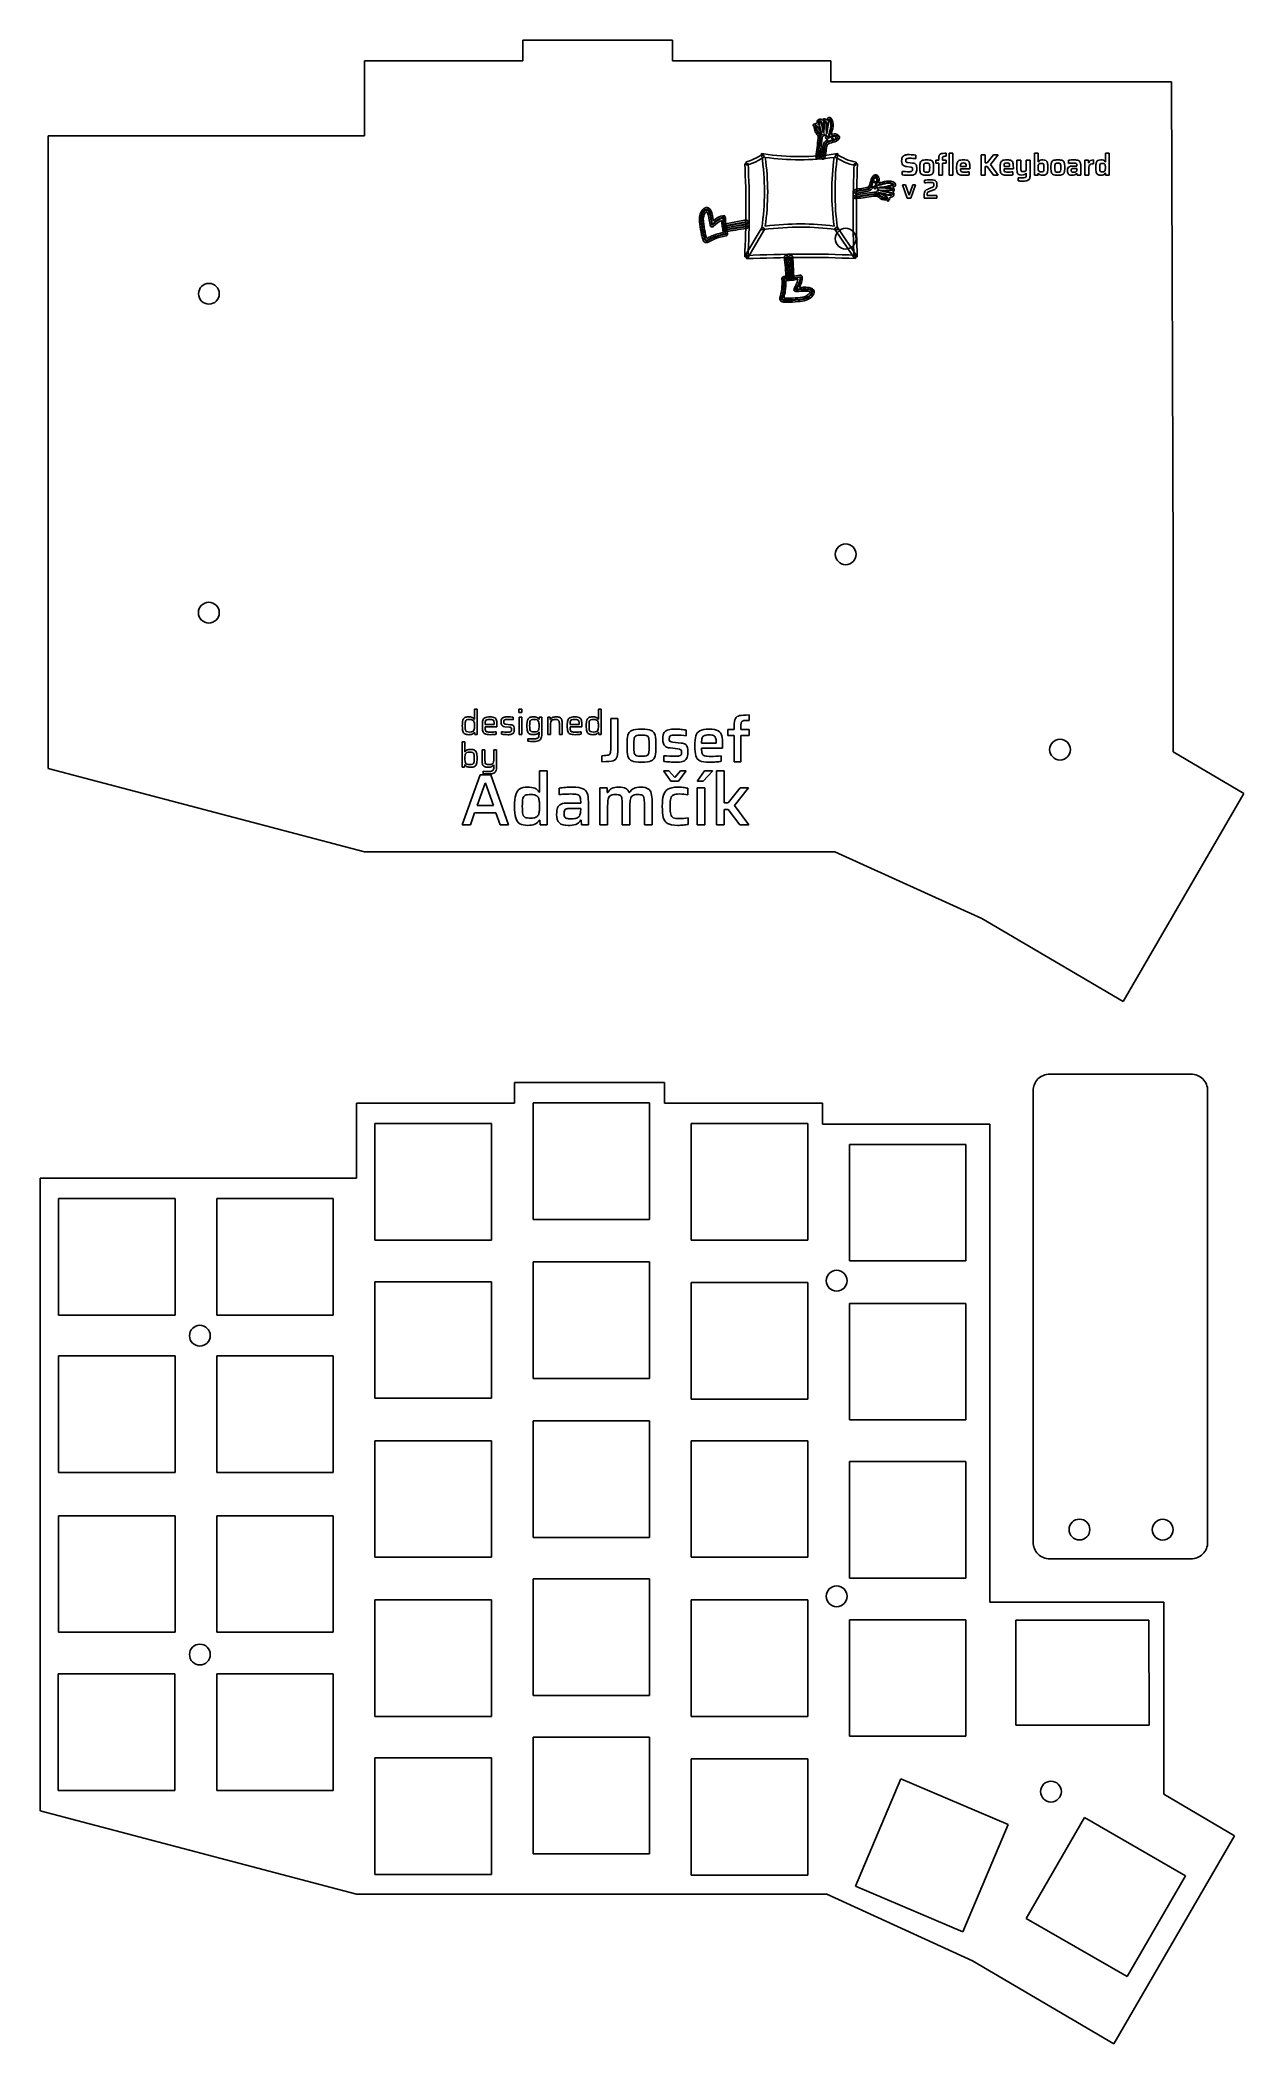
# Model space of a CAD drawing. Extents: x 24 to 169, y 31 to 271.
import ezdxf

# ---------------------------------------------------------------- set-up
doc = ezdxf.new("R2010")
doc.units = 0
doc.layers.get('0').update_dxf_attribs({"linetype": 'CONTINUOUS'})

msp = doc.modelspace()

# ---------------------------------------------------------------- linework, layer by layer
at = {"color": 5}
for p, q in [((100.33095, 271.45159), (82.329963, 271.45159)), ((82.329963, 271.45159), (82.329963, 268.949709)), ((100.330685, 268.951889), (100.33095, 271.45159)), ((63.330757, 268.949709), (63.330607, 259.950186)), ((82.329963, 268.949709), (63.330757, 268.949709)), ((119.330189, 268.949889), (100.330685, 268.951889)), ((119.329924, 266.452748), (119.330189, 268.949889)), ((139.436333, 266.450748), (119.329924, 266.452748)), ((160.284902, 266.422778), (139.436333, 266.450748)), ((160.473934, 208.998007), (160.284902, 266.422778)), ((63.330607, 259.950186), (25.329943, 259.950186)), ((25.329943, 259.950186), (25.329943, 183.951118)), ((119.883819, 247.592015), (119.883819, 247.592015)), ((43.384071, 240.981663), (43.384071, 240.981663)), ((119.882549, 209.680472), (119.882549, 209.680472)), ((160.473403, 185.952689), (160.473934, 208.998007)), ((43.373781, 202.670709), (43.373781, 202.670709)), ((145.630837, 186.218413), (145.630837, 186.218413)), ((168.972212, 180.951447), (160.473403, 185.952689)), ((25.329943, 183.951118), (63.330897, 173.951135)), ((154.473945, 155.952868), (168.972212, 180.951447)), ((63.330897, 173.951135), (119.830674, 173.951135)), ((119.830674, 173.951135), (137.474227, 165.950202)), ((137.474227, 165.950202), (154.473945, 155.952868)), ((162.615061, 147.241079), (145.64488, 147.241079)), ((162.615061, 147.241079), (162.615061, 147.241079)), ((99.348263, 146.24502), (81.347277, 146.24502)), ((81.347277, 146.24502), (81.347277, 143.743138)), ((99.347998, 143.745323), (99.348263, 146.24502)), ((143.644886, 145.241085), (143.644886, 91.014783)), ((164.615055, 91.014783), (164.615055, 145.241085)), ((62.348068, 143.743138), (62.347918, 134.743614)), ((81.347277, 143.743138), (62.348068, 143.743138)), ((97.577732, 143.785983), (83.57984, 143.785983)), ((83.57984, 143.785983), (83.57984, 129.785553)), ((97.577732, 129.785553), (97.577732, 143.785983)), ((118.347502, 143.743123), (99.347998, 143.745323)), ((118.347237, 141.245976), (118.347502, 143.743123)), ((78.578599, 141.296792), (64.580709, 141.296792)), ((64.580709, 141.296792), (64.580709, 127.296363)), ((78.578599, 127.296363), (78.578599, 141.296792)), ((116.574326, 141.296792), (102.576433, 141.296792)), ((102.576433, 141.296792), (102.576433, 127.296363)), ((116.574326, 127.296363), (116.574326, 141.296792)), ((138.453647, 141.243776), (118.347237, 141.245976)), ((138.448982, 83.791374), (138.453647, 141.243776)), ((135.575998, 138.79744), (121.578105, 138.79744)), ((121.578105, 138.79744), (121.578105, 124.797011)), ((135.575998, 124.797011), (135.575998, 138.79744)), ((62.347918, 134.743614), (24.347254, 134.743614)), ((24.347254, 134.743614), (24.347254, 58.744547)), ((40.57779, 132.297604), (26.579905, 132.297604)), ((26.579905, 132.297604), (26.579905, 118.297175)), ((40.57779, 118.297175), (40.57779, 132.297604)), ((59.574387, 132.297604), (45.576502, 132.297604)), ((45.576502, 132.297604), (45.576502, 118.297175)), ((59.574387, 118.297175), (59.574387, 132.297604)), ((83.57984, 129.785553), (97.577732, 129.785553)), ((64.580709, 127.296363), (78.578599, 127.296363)), ((102.576433, 127.296363), (116.574326, 127.296363)), ((97.577732, 124.697951), (83.579847, 124.697951)), ((83.579847, 124.697951), (83.579847, 110.697521)), ((97.577732, 110.697521), (97.577732, 124.697951)), ((121.578105, 124.797011), (135.575998, 124.797011)), ((78.578599, 122.297659), (64.580719, 122.297659)), ((64.580719, 122.297659), (64.580719, 108.297229)), ((78.578599, 108.297229), (78.578599, 122.297659)), ((116.574319, 122.19606), (102.576433, 122.19606)), ((102.576433, 122.19606), (102.576433, 108.19563)), ((116.574319, 108.19563), (116.574319, 122.19606)), ((118.797553, 122.428043), (118.797553, 122.428043)), ((26.579905, 118.297175), (40.57779, 118.297175)), ((45.576502, 118.297175), (59.574387, 118.297175)), ((135.575996, 119.696709), (121.57811, 119.696709)), ((121.57811, 119.696709), (121.57811, 105.696279)), ((135.575996, 105.696279), (135.575996, 119.696709)), ((42.2978, 115.817697), (42.2978, 115.817697)), ((40.57779, 113.397531), (26.579905, 113.397531)), ((26.579905, 113.397531), (26.579905, 99.397102)), ((40.57779, 99.397102), (40.57779, 113.397531)), ((59.576927, 113.397531), (45.579042, 113.397531)), ((45.579042, 113.397531), (45.579042, 99.397102)), ((59.576927, 99.397102), (59.576927, 113.397531)), ((83.579847, 110.697521), (97.577732, 110.697521)), ((64.580719, 108.297229), (78.578599, 108.297229)), ((102.576433, 108.19563), (116.574319, 108.19563)), ((97.577732, 105.597219), (83.579847, 105.597219)), ((83.579847, 105.597219), (83.579847, 91.596789)), ((97.577732, 91.596789), (97.577732, 105.597219)), ((121.57811, 105.696279), (135.575996, 105.696279)), ((78.578599, 103.196928), (64.580719, 103.196928)), ((64.580719, 103.196928), (64.580719, 89.196498)), ((78.578599, 89.196498), (78.578599, 103.196928)), ((116.576864, 103.196928), (102.578977, 103.196928)), ((102.578977, 103.196928), (102.578977, 89.196497)), ((116.576864, 89.196497), (116.576864, 103.196928)), ((26.579905, 99.397102), (40.57779, 99.397102)), ((45.579042, 99.397102), (59.576927, 99.397102)), ((135.575996, 100.697576), (121.578109, 100.697576)), ((121.578109, 100.697576), (121.578109, 86.697145)), ((135.575996, 86.697145), (135.575996, 100.697576)), ((40.57779, 94.19774), (26.579905, 94.19774)), ((26.579905, 94.19774), (26.579905, 80.197311)), ((40.57779, 80.197311), (40.57779, 94.19774)), ((59.576927, 94.19774), (45.579042, 94.19774)), ((45.579042, 94.19774), (45.579042, 80.197311)), ((59.576927, 80.197311), (59.576927, 94.19774)), ((83.579847, 91.596789), (97.577732, 91.596789)), ((147.96465, 92.536359), (147.96465, 92.536359)), ((157.964617, 92.520356), (157.964617, 92.520356)), ((64.580719, 89.196498), (78.578599, 89.196498)), ((102.578977, 89.196497), (116.576864, 89.196497)), ((121.578109, 86.697145), (135.575996, 86.697145)), ((145.64488, 89.014789), (162.615061, 89.014789)), ((97.577732, 86.598087), (83.579847, 86.598087)), ((83.579847, 86.598087), (83.579847, 72.597657)), ((97.577732, 72.597657), (97.577732, 86.598087)), ((118.796283, 84.516499), (118.796283, 84.516499)), ((78.578599, 84.096196), (64.580719, 84.096196)), ((64.580719, 84.096196), (64.580719, 70.095767)), ((78.578599, 70.095767), (78.578599, 84.096196)), ((116.576864, 84.096196), (102.578978, 84.096196)), ((102.578978, 84.096196), (102.578978, 70.095766)), ((116.576864, 70.095766), (116.576864, 84.096196)), ((159.348302, 83.791374), (138.448982, 83.791374)), ((159.347771, 60.74606), (159.348302, 83.791374)), ((26.579905, 80.197311), (40.57779, 80.197311)), ((45.579042, 80.197311), (59.576927, 80.197311)), ((135.575996, 81.695904), (121.57811, 81.695904)), ((121.57811, 81.695904), (121.57811, 67.695473)), ((135.575996, 67.695473), (135.575996, 81.695904)), ((157.545406, 81.651762), (141.564197, 81.651762)), ((141.564197, 81.651762), (141.564197, 69.044033)), ((157.58065, 69.044033), (157.545406, 81.651762)), ((42.2978, 77.518294), (42.2978, 77.518294)), ((40.527, 75.196068), (26.529115, 75.196068)), ((26.529115, 75.196068), (26.529115, 61.195639)), ((40.527, 61.195639), (40.527, 75.196068)), ((59.576927, 75.196068), (45.579042, 75.196068)), ((45.579042, 75.196068), (45.579042, 61.195639)), ((59.576927, 61.195639), (59.576927, 75.196068)), ((83.579847, 72.597657), (97.577732, 72.597657)), ((64.580719, 70.095767), (78.578599, 70.095767)), ((102.578978, 70.095766), (116.576864, 70.095766)), ((97.577732, 67.596415), (83.579847, 67.596415)), ((83.579847, 67.596415), (83.579847, 53.595985)), ((97.577732, 53.595985), (97.577732, 67.596415)), ((121.57811, 67.695473), (135.575996, 67.695473)), ((141.564197, 69.044033), (157.58065, 69.044033)), ((78.578599, 65.097064), (64.580709, 65.097064)), ((64.580709, 65.097064), (64.580709, 51.096637)), ((78.578599, 51.096637), (78.578599, 65.097064)), ((116.576864, 64.998004), (102.578978, 64.998004)), ((102.578978, 64.998004), (102.578978, 50.997577)), ((116.576864, 50.997577), (116.576864, 64.998004)), ((26.529115, 61.195639), (40.527, 61.195639)), ((45.579042, 61.195639), (59.576927, 61.195639)), ((127.768064, 62.574855), (122.299463, 49.689477)), ((140.655977, 57.106254), (127.768064, 62.574855)), ((144.544568, 61.054445), (144.544568, 61.054445)), ((167.84658, 55.744816), (159.347771, 60.74606)), ((24.347254, 58.744547), (62.348208, 48.744566)), ((142.814969, 45.826155), (149.815185, 57.949532)), ((149.815185, 57.949532), (161.938561, 50.949317)), ((135.184837, 44.218335), (140.655977, 57.106254)), ((153.348312, 30.74623), (167.84658, 55.744816)), ((83.579847, 53.595985), (97.577732, 53.595985)), ((64.580709, 51.096637), (78.578599, 51.096637)), ((102.578978, 50.997577), (116.576864, 50.997577)), ((161.938561, 50.949317), (154.938347, 38.825943)), ((62.348208, 48.744566), (118.847987, 48.744566)), ((118.847987, 48.744566), (136.348594, 40.743563)), ((122.299463, 49.689477), (135.184837, 44.218335)), ((154.938347, 38.825943), (142.814969, 45.826155)), ((136.348594, 40.743563), (153.348312, 30.74623))]:
    msp.add_line(p, q, dxfattribs=at)
at = {"color": 1}
for p, q in [((117.427568, 261.374794), (117.165052, 261.266619)), ((117.165052, 261.266619), (117.347642, 261.09023)), ((117.31935, 261.231478), (117.320055, 261.24118)), ((117.321466, 261.234301), (117.31935, 261.231478)), ((117.320055, 261.24118), (117.321466, 261.234301)), ((117.470977, 260.420508), (117.472388, 260.418391)), ((117.472388, 260.418391), (117.473799, 260.415569)), ((117.580863, 261.221396), (117.524243, 261.198113)), ((117.690774, 261.482282), (117.532988, 261.417515)), ((117.789929, 261.323179), (117.79134, 261.339019)), ((117.79134, 261.339019), (117.792752, 261.334186)), ((117.943356, 261.235154), (118.188888, 260.076283)), ((118.253432, 260.086862), (118.110558, 260.762606)), ((118.188888, 260.076283), (118.252388, 260.093745)), ((118.299999, 261.043593), (118.443932, 260.333983)), ((118.504264, 261.77649), (118.441826, 260.347744)), ((118.441826, 260.347744), (118.506384, 260.35674)), ((118.49772, 259.953238), (118.450864, 260.124112)), ((118.509023, 260.342978), (118.540243, 261.05788)), ((118.540243, 261.05788), (118.556118, 261.415596)), ((118.554217, 260.161337), (118.60865, 260.168922)), ((118.60865, 260.168922), (118.599019, 260.008384)), ((118.599019, 260.008384), (118.808481, 260.008384)), ((118.782072, 260.927706), (118.811705, 260.205395)), ((118.811705, 260.208574), (118.877854, 260.208574)), ((118.95647, 262.008744), (118.955765, 262.008039)), ((118.955765, 262.008039), (118.955765, 262.006628)), ((119.11576, 262.153997), (119.115633, 262.154127)), ((119.339688, 262.101648), (119.3266, 262.112655)), ((119.350025, 262.089231), (119.339688, 262.101648)), ((111.015426, 257.818191), (111.056076, 257.549474)), ((111.28414, 257.777572), (111.015426, 257.818191)), ((111.360622, 257.410292), (111.147717, 257.748602)), ((118.014694, 257.401808), (118.042951, 257.627119)), ((118.042951, 257.627119), (118.040129, 257.627119)), ((118.280614, 259.853331), (118.283436, 259.853331)), ((118.374385, 259.919477), (118.49772, 259.953238)), ((118.814668, 259.822357), (118.660328, 259.716937)), ((118.660328, 259.716937), (118.847053, 259.571554)), ((118.765738, 258.108758), (118.765738, 258.109464)), ((118.915256, 258.827421), (118.915256, 258.828127)), ((118.955218, 259.487505), (119.005517, 259.448234)), ((118.99904, 259.706922), (119.047191, 259.669355)), ((119.665467, 259.691594), (119.665467, 259.691579)), ((120.042928, 257.752737), (119.843111, 257.406157)), ((119.876392, 259.893717), (120.001805, 259.615376)), ((120.178666, 257.818209), (119.912016, 257.776867)), ((120.042928, 257.752737), (120.042928, 257.752737)), ((120.140767, 257.551559), (120.178666, 257.818209)), ((129.548156, 257.620102), (129.548156, 257.210885)), ((133.21349, 257.852935), (133.21349, 257.500158)), ((133.548628, 255.235338), (133.548628, 257.856463)), ((133.548628, 257.856463), (134.021349, 257.856463)), ((134.021349, 257.856463), (134.021349, 255.235338)), ((137.393874, 255.235338), (137.393874, 257.662436)), ((137.393874, 257.662436), (137.894813, 257.662436)), ((137.894813, 257.662436), (137.894813, 256.688775)), ((138.138229, 256.688775), (138.889644, 257.662436)), ((139.4435, 257.662436), (138.540395, 256.505331)), ((138.889644, 257.662436), (139.4435, 257.662436)), ((143.793216, 255.235338), (143.793216, 257.856463)), ((143.793216, 257.856463), (144.26241, 257.856463)), ((144.26241, 257.856463), (144.26241, 256.836941)), ((152.326845, 256.836941), (152.326845, 257.856463)), ((152.326845, 257.856463), (152.796038, 257.856463)), ((152.796038, 257.856463), (152.796038, 255.235338)), ((109.395545, 256.624813), (108.996604, 256.600683)), ((109.137165, 256.803957), (109.254297, 256.421554)), ((109.395528, 256.624796), (109.395545, 256.624813)), ((111.469489, 257.364096), (111.469489, 257.364128)), ((117.55166, 257.454174), (117.55166, 257.453468)), ((117.598513, 257.31911), (117.5868, 257.226781)), ((117.5868, 257.226781), (117.700486, 257.226781)), ((117.815834, 257.427282), (117.813692, 257.427282)), ((117.81486, 257.226781), (117.816271, 257.226781)), ((117.816271, 257.226781), (117.815566, 257.227486)), ((118.180076, 257.414254), (118.180076, 257.413548)), ((118.575443, 257.359256), (118.576149, 257.35855)), ((118.575443, 257.357845), (118.575443, 257.359256)), ((118.575443, 257.359256), (118.575443, 257.359256)), ((118.576149, 257.35855), (118.575443, 257.357845)), ((122.542683, 256.579347), (122.143054, 256.594496)), ((122.313928, 256.389169), (122.372496, 256.784663)), ((124.777961, 255.259013), (124.777976, 255.259133)), ((127.921859, 255.26356), (127.921859, 255.683365)), ((128.951964, 256.19136), (128.433385, 256.251332)), ((128.592135, 256.741692), (129.149519, 256.674664)), ((128.810856, 255.207116), (128.810856, 255.207116)), ((130.867538, 255.595171), (130.867538, 255.595171)), ((130.867538, 255.207116), (130.867538, 255.207116)), ((131.95408, 256.646442), (131.95408, 257.034496)), ((131.95408, 257.034496), (132.299801, 257.034496)), ((132.299801, 256.646442), (131.95408, 256.646442)), ((132.299801, 257.034496), (132.299801, 257.189718)), ((132.299801, 255.235338), (132.299801, 256.646442)), ((132.768994, 255.235338), (132.299801, 255.235338)), ((132.768994, 257.267326), (132.768994, 257.034496)), ((132.768994, 257.034496), (133.21349, 257.034496)), ((133.21349, 256.646442), (132.768994, 256.646442)), ((132.768994, 256.646442), (132.768994, 255.235338)), ((133.21349, 257.034496), (133.21349, 256.646442)), ((134.021349, 255.235338), (133.548628, 255.235338)), ((134.92445, 256.283082), (135.601778, 256.283082)), ((136.046277, 255.993808), (134.92445, 255.993808)), ((135.273696, 256.688775), (135.273696, 256.688775)), ((135.975721, 255.623393), (135.975721, 255.26356)), ((136.046277, 256.131388), (136.046277, 255.993808)), ((137.894813, 255.235338), (137.393874, 255.235338)), ((137.894813, 256.688775), (138.138229, 256.688775)), ((138.138229, 256.25486), (137.894813, 256.25486)), ((137.894813, 256.25486), (137.894813, 255.235338)), ((138.875533, 255.235338), (138.138229, 256.25486)), ((138.540395, 256.505331), (139.454083, 255.235338)), ((139.454083, 255.235338), (138.875533, 255.235338)), ((140.149046, 256.283082), (140.826378, 256.283082)), ((141.270873, 255.993808), (140.149046, 255.993808)), ((140.498295, 256.688775), (140.498295, 256.688775)), ((141.200321, 255.623393), (141.200321, 255.26356)), ((141.270873, 256.131388), (141.270873, 255.993808)), ((141.704788, 255.930309), (141.704788, 257.034496)), ((141.704788, 257.034496), (142.173981, 257.034496)), ((142.173981, 257.034496), (142.173981, 256.103166)), ((142.826615, 255.468171), (142.801921, 255.468171)), ((142.826615, 256.120804), (142.826615, 257.034496)), ((142.826615, 257.034496), (143.295808, 257.034496)), ((142.826615, 255.341171), (142.826615, 255.468171)), ((143.295808, 257.034496), (143.295808, 255.439949)), ((144.234187, 255.235338), (143.793216, 255.235338)), ((144.248298, 255.457588), (144.234187, 255.235338)), ((144.272993, 255.457588), (144.248298, 255.457588)), ((144.26241, 256.836941), (144.287104, 256.836941)), ((144.6046, 255.623393), (144.6046, 255.623393)), ((144.805682, 255.207116), (144.805682, 255.207116)), ((146.615424, 255.595171), (146.615424, 255.595171)), ((146.615424, 255.207116), (146.615424, 255.207116)), ((147.888937, 256.642914), (147.888937, 257.006274)), ((148.315797, 255.207116), (148.315797, 255.207116)), ((148.894348, 256.011447), (148.471016, 256.011447)), ((148.538043, 255.577532), (148.538043, 255.577532)), ((148.908459, 255.45406), (148.883764, 255.45406)), ((148.894348, 256.28661), (148.894348, 256.353637)), ((148.894348, 255.955003), (148.894348, 256.011447)), ((148.92257, 255.235338), (148.908459, 255.45406)), ((149.363541, 255.235338), (148.92257, 255.235338)), ((149.363541, 256.332471), (149.363541, 255.235338)), ((149.860953, 257.034496), (150.30192, 257.034496)), ((149.860953, 255.235338), (149.860953, 257.034496)), ((150.330142, 255.235338), (149.860953, 255.235338)), ((150.30192, 257.034496), (150.316031, 256.724053)), ((150.316031, 256.724053), (150.344253, 256.724053)), ((150.330142, 255.940892), (150.330142, 255.235338)), ((150.919279, 257.062719), (150.919279, 256.600581)), ((151.7871, 255.207116), (151.7871, 255.207116)), ((151.988179, 255.623393), (151.988179, 255.623393)), ((152.30215, 256.836941), (152.326845, 256.836941)), ((152.344484, 255.457588), (152.316261, 255.457588)), ((152.358595, 255.235338), (152.344484, 255.457588)), ((152.796038, 255.235338), (152.358595, 255.235338)), ((122.232663, 252.780668), (122.182364, 252.707633)), ((122.256793, 252.784196), (122.232663, 252.780668)), ((123.071245, 253.636466), (123.070539, 253.636466)), ((123.07195, 253.636466), (123.071245, 253.636466)), ((124.356922, 254.888446), (124.372833, 254.924958)), ((124.36045, 254.893279), (124.356922, 254.888446)), ((124.414174, 255.109598), (124.413469, 255.108892)), ((124.414174, 255.110304), (124.414174, 255.109598)), ((124.41687, 253.890024), (124.454769, 253.841101)), ((124.540197, 253.730163), (124.684892, 253.54275)), ((124.636752, 253.932661), (124.674319, 253.883977)), ((124.651195, 254.541176), (124.651198, 254.541176)), ((124.684892, 253.54275), (124.789621, 253.69847)), ((124.925359, 253.385701), (124.872992, 253.193466)), ((125.101059, 253.339537), (124.925359, 253.385701)), ((124.977728, 253.699874), (124.977728, 253.484214)), ((124.977728, 253.484214), (125.138958, 253.495926)), ((125.066431, 253.142095), (125.048968, 253.078066)), ((125.048968, 253.078066), (126.209427, 252.841529)), ((125.742665, 253.002385), (125.065863, 253.140497)), ((125.083198, 254.992346), (125.083198, 254.993051)), ((125.138958, 253.495926), (125.130703, 253.435291)), ((125.177555, 253.769149), (125.177555, 253.69877)), ((125.180194, 253.697186), (125.902508, 253.672315)), ((125.310866, 253.332587), (126.023652, 253.193946)), ((125.318313, 253.334711), (126.747059, 253.408261)), ((125.327309, 253.399802), (125.318313, 253.334711)), ((126.03427, 253.434187), (125.319368, 253.397678)), ((125.989295, 253.270685), (125.327309, 253.399802)), ((126.443315, 253.452708), (126.03427, 253.434187)), ((126.545913, 254.43226), (126.539034, 254.434376)), ((126.539034, 254.434376), (126.539104, 254.434376)), ((126.539104, 254.434376), (126.548735, 254.43226)), ((126.548735, 254.43226), (126.545913, 254.43226)), ((126.90565, 252.817798), (126.906356, 252.818503)), ((126.90565, 252.817092), (126.90565, 252.817798)), ((127.063447, 254.245443), (127.054487, 254.253028)), ((127.071032, 254.237188), (127.063447, 254.245443)), ((128.530917, 252.460128), (127.972119, 254.079373)), ((127.972119, 254.079373), (128.321368, 254.079373)), ((128.321368, 254.079373), (128.740467, 252.806202)), ((128.740467, 252.806202), (128.769042, 252.806202)), ((128.769042, 252.806202), (129.181791, 254.079373)), ((129.527865, 254.079373), (128.969066, 252.460128)), ((129.181791, 254.079373), (129.527865, 254.079373)), ((130.610533, 254.301623), (130.610533, 254.606422)), ((130.915332, 252.895102), (130.915332, 252.787152)), ((130.915332, 252.787152), (132.096429, 252.787152)), ((131.70273, 253.46025), (131.089957, 253.215776)), ((132.096429, 252.787152), (132.096429, 252.460128)), ((141.831788, 254.547427), (141.831788, 254.907256)), ((142.442088, 254.508622), (142.442088, 254.508622)), ((103.643717, 250.52212), (103.643717, 250.521415)), ((104.241801, 251.304156), (104.241095, 251.304156)), ((104.242507, 251.304861), (104.241801, 251.304156)), ((104.242454, 251.30472), (104.242507, 251.304861)), ((104.431366, 250.855724), (104.431299, 250.855621)), ((106.392946, 250.35665), (106.390124, 250.355945)), ((106.395062, 250.35665), (106.392946, 250.35665)), ((122.181658, 252.705516), (122.196122, 252.714476)), ((122.182364, 252.707633), (122.181658, 252.705516)), ((122.346483, 252.592807), (122.347583, 252.594412)), ((122.37389, 252.394776), (122.461393, 252.406488)), ((122.461393, 252.406488), (122.462804, 252.408605)), ((125.030772, 252.627041), (125.024563, 252.63325)), ((125.353912, 252.386581), (125.35744, 252.384464)), ((125.35744, 252.384464), (125.361567, 252.382348)), ((126.072631, 252.244542), (126.24902, 252.064711)), ((126.179226, 252.42189), (126.202509, 252.478511)), ((126.209759, 252.214299), (126.213886, 252.217121)), ((126.224223, 252.215004), (126.209759, 252.214299)), ((126.213886, 252.217121), (126.213886, 252.217121)), ((126.24902, 252.064711), (126.350305, 252.310688)), ((126.402661, 252.439536), (126.464672, 252.589742)), ((126.464672, 252.589742), (126.470881, 252.58833)), ((128.969066, 252.460128), (128.530917, 252.460128)), ((130.566083, 252.460128), (130.566083, 252.736352)), ((132.096429, 252.460128), (130.566083, 252.460128)), ((104.126147, 248.97192), (104.125441, 248.973331)), ((104.126147, 248.969804), (104.126147, 248.97192)), ((104.856426, 249.204732), (104.859249, 249.188187)), ((104.859249, 249.188187), (104.864752, 249.172347)), ((105.240265, 249.071061), (105.245098, 249.075189)), ((105.245098, 249.075189), (105.249931, 249.080692)), ((106.300684, 249.048311), (106.299978, 249.049722)), ((106.40542, 250.127977), (106.406482, 250.127973)), ((106.63821, 248.417881), (106.464577, 248.47369)), ((106.464577, 248.47369), (106.538304, 248.399967)), ((106.602439, 250.327017), (106.472215, 250.327723)), ((108.985704, 249.800046), (106.481814, 249.32807)), ((106.501813, 249.264683), (106.499696, 249.263977)), ((106.499696, 249.263977), (106.501107, 249.264683)), ((106.501107, 249.264683), (106.501813, 249.264683)), ((109.185654, 249.634262), (106.51919, 249.131555)), ((106.536653, 249.067523), (109.203116, 249.571288)), ((106.538304, 248.399967), (106.640965, 248.417888)), ((106.554161, 248.876078), (106.553456, 248.876078)), ((106.572068, 248.87056), (106.572774, 248.87056)), ((106.572774, 248.87056), (109.23996, 249.374922)), ((106.604555, 250.222285), (106.602439, 250.327017)), ((106.605974, 248.615094), (106.605977, 248.61509)), ((106.671354, 250.14303), (106.669943, 250.152696)), ((106.671354, 250.133399), (106.671354, 250.14303)), ((106.838725, 248.12987), (106.836608, 248.125037)), ((106.836608, 248.125037), (106.837314, 248.128565)), ((106.837314, 248.128565), (106.838725, 248.129976)), ((106.838725, 248.129976), (106.838725, 248.12987)), ((106.935213, 248.211722), (106.936624, 248.207594)), ((109.148309, 249.831055), (108.985704, 249.800046)), ((111.081572, 248.99188), (109.023475, 245.495806)), ((109.148351, 249.831073), (109.148309, 249.831055)), ((109.167627, 249.280536), (109.166914, 249.280529)), ((109.185654, 249.634788), (109.185654, 249.634262)), ((109.221337, 248.818205), (109.222043, 248.818205)), ((109.222043, 248.818205), (109.222748, 248.818205)), ((109.361227, 249.463804), (109.385357, 249.468637)), ((109.367983, 245.293238), (111.426079, 248.789309)), ((109.385357, 249.468637), (109.385357, 249.481725)), ((111.056076, 248.9216), (111.016114, 248.659773)), ((111.016114, 248.659773), (111.278629, 248.692158)), ((111.426079, 248.789309), (111.081572, 248.99188)), ((120.108386, 249.002905), (119.777657, 248.778285)), ((119.777657, 248.778285), (122.154075, 245.282214)), ((119.914771, 248.692863), (120.178666, 248.654968)), ((122.484803, 245.50683), (120.108386, 249.002905)), ((120.178666, 248.654968), (120.140767, 248.918863)), ((103.988225, 247.451152), (103.988931, 247.44833)), ((103.988931, 247.44833), (103.990342, 247.444802)), ((104.372812, 247.775016), (104.372812, 247.776427)), ((106.749166, 247.920226), (106.762959, 247.922342)), ((106.762959, 247.922342), (106.776047, 247.92647)), ((109.188839, 245.594336), (109.202633, 245.194707)), ((113.997614, 245.62597), (113.997614, 245.625984)), ((114.5309, 245.608684), (114.530914, 245.608758)), ((114.689374, 245.577005), (114.619094, 245.577005)), ((114.691491, 245.534975), (114.689374, 245.577005)), ((115.771019, 245.741787), (115.771023, 245.741787)), ((122.307741, 245.194707), (122.33046, 245.594336)), ((108.995899, 245.403467), (109.395528, 245.385546)), ((109.023475, 245.495806), (109.367983, 245.293238)), ((113.76748, 245.377248), (113.76748, 245.375837)), ((113.76748, 245.375837), (113.76748, 245.374426)), ((114.298713, 245.369667), (114.298713, 245.36755)), ((114.298713, 245.36755), (114.298713, 245.359966)), ((114.298713, 245.359966), (114.305592, 245.177375)), ((114.305592, 245.177375), (114.307708, 245.177375)), ((114.307708, 245.177375), (114.415196, 242.838162)), ((114.498465, 245.377128), (114.498472, 245.377128)), ((114.498472, 245.377128), (114.614892, 242.847189)), ((114.681031, 242.847189), (114.564615, 245.377128)), ((114.880971, 242.857459), (114.76453, 245.386152)), ((114.76453, 245.386152), (114.76453, 245.377192)), ((115.63077, 243.223539), (115.676934, 243.228372)), ((115.653323, 243.228203), (115.631274, 243.224075)), ((115.676934, 243.228372), (115.653323, 243.228203)), ((115.828526, 243.173868), (115.822317, 243.175984)), ((122.11963, 245.38763), (122.519259, 245.401424)), ((122.154075, 245.282214), (122.484803, 245.50683)), ((113.460868, 242.80584), (113.460868, 242.797586)), ((113.460868, 242.797586), (113.461573, 242.789331)), ((113.947135, 242.512344), (113.947135, 242.51305)), ((114.237065, 242.80856), (114.237065, 242.80856)), ((114.415196, 242.838162), (114.415196, 242.847122)), ((114.436518, 242.819585), (114.436518, 242.82029)), ((114.436518, 242.818174), (114.436518, 242.819585)), ((114.666475, 242.612219), (114.665064, 242.611513)), ((114.931869, 241.59455), (114.929047, 241.590422)), ((114.933986, 241.598677), (114.931869, 241.59455)), ((115.128863, 241.242468), (115.138494, 241.242468)), ((115.138494, 241.242468), (115.14816, 241.243173)), ((115.396109, 242.719001), (115.396318, 242.719019)), ((115.574191, 241.756524), (115.574897, 241.757935)), ((115.574191, 241.755818), (115.574191, 241.756524)), ((115.673219, 243.028146), (115.672161, 243.028164)), ((116.174328, 241.753737), (116.173622, 241.753737)), ((113.222493, 240.330229), (113.222493, 240.329524)), ((114.070674, 239.970559), (114.072085, 239.970559)), ((114.072085, 239.970559), (114.074202, 239.970559)), ((115.368614, 240.500416), (115.367203, 240.500416)), ((115.370025, 240.500416), (115.368614, 240.500416)), ((76.53408, 189.862827), (76.53408, 191.073081)), ((76.53408, 191.073081), (76.864149, 191.073081)), ((76.864149, 191.073081), (76.864149, 188.04541)), ((81.876299, 190.694111), (81.876299, 191.073081)), ((81.876299, 191.073081), (82.226744, 191.073081)), ((82.226744, 190.694111), (81.876299, 190.694111)), ((82.226744, 191.073081), (82.226744, 190.694111)), ((91.423836, 189.862827), (91.423836, 191.073081)), ((91.423836, 191.073081), (91.753905, 191.073081)), ((91.753905, 191.073081), (91.753905, 188.04541)), ((109.519405, 190.380757), (109.519405, 189.737496)), ((75.845403, 188.012809), (75.845421, 188.012809)), ((75.971743, 188.330654), (75.971743, 188.330654)), ((76.509633, 189.862827), (76.53408, 189.862827)), ((76.554439, 188.334729), (76.529991, 188.334729)), ((76.56668, 188.04541), (76.554439, 188.334729)), ((76.864149, 188.04541), (76.56668, 188.04541)), ((77.813608, 189.218989), (78.917913, 189.218989)), ((79.235758, 188.966344), (77.813608, 188.966344)), ((78.392247, 189.854675), (78.392247, 189.854678)), ((78.917913, 189.218989), (78.917913, 189.251585)), ((79.154259, 188.35918), (79.154259, 188.069861)), ((79.235758, 189.084521), (79.235758, 188.966344)), ((79.789945, 188.065782), (79.789945, 188.359176)), ((80.727174, 188.913378), (80.185207, 188.9745)), ((80.299323, 189.280107), (80.861663, 189.214907)), ((80.543819, 188.012802), (80.543805, 188.012809)), ((81.191714, 190.099181), (81.191714, 189.805783)), ((81.88854, 188.04541), (81.88854, 190.123621)), ((81.88854, 190.123621), (82.218609, 190.123621)), ((82.218609, 188.04541), (81.88854, 188.04541)), ((82.218609, 190.123621), (82.218609, 188.04541)), ((83.73037, 188.342882), (83.730388, 188.342882)), ((84.292728, 188.318434), (84.272338, 188.318434)), ((84.288636, 189.830231), (84.313083, 189.830231)), ((84.292728, 188.228786), (84.292728, 188.318434)), ((84.313083, 189.830231), (84.325325, 190.123625)), ((84.325325, 190.123625), (84.622793, 190.123625)), ((84.622793, 190.123625), (84.622793, 188.310285)), ((85.331818, 188.04541), (85.331818, 190.123621)), ((85.331818, 190.123621), (85.625212, 190.123621)), ((85.661887, 188.04541), (85.331818, 188.04541)), ((85.625212, 190.123621), (85.64151, 189.830227)), ((85.64151, 189.830227), (85.665958, 189.830227)), ((85.661887, 189.117117), (85.661887, 188.04541)), ((86.737665, 188.04541), (86.737683, 189.214914)), ((87.067734, 188.04541), (86.737665, 188.04541)), ((87.067734, 189.345311), (87.067734, 188.04541)), ((88.01313, 189.218989), (89.117434, 189.218989)), ((89.435279, 188.966344), (88.01313, 188.966344)), ((88.591769, 189.854675), (88.591769, 189.854678)), ((89.117434, 189.218989), (89.117434, 189.251585)), ((89.353781, 188.35918), (89.353781, 188.069861)), ((89.435279, 189.084521), (89.435279, 188.966344)), ((90.735195, 188.012809), (90.735177, 188.012809)), ((90.861499, 188.330654), (90.861499, 188.330654)), ((91.399389, 189.862827), (91.423836, 189.862827)), ((91.44423, 188.334729), (91.419783, 188.334729)), ((91.456436, 188.04541), (91.44423, 188.334729)), ((91.753905, 188.04541), (91.456436, 188.04541)), ((92.915764, 186.717956), (92.915764, 189.972097)), ((92.915764, 189.972097), (93.77092, 189.972097)), ((93.77092, 189.972097), (93.77092, 186.975261)), ((101.959233, 188.564489), (101.959233, 187.890957)), ((104.721458, 187.981776), (104.721458, 187.981776)), ((106.969069, 187.913665), (106.969069, 188.625036)), ((106.969069, 188.625036), (107.74098, 188.625036)), ((107.74098, 187.913665), (106.969069, 187.913665)), ((107.74098, 188.625036), (107.74098, 189.063964)), ((107.74098, 184.765474), (107.74098, 187.913665)), ((108.543166, 189.207753), (108.543166, 188.625036)), ((108.543166, 188.625036), (109.519405, 188.625036)), ((109.519405, 187.913665), (108.543166, 187.913665)), ((108.543166, 187.913665), (108.543166, 184.765474)), ((109.519405, 188.625036), (109.519405, 187.913665)), ((75.054647, 184.131824), (75.054647, 187.159495)), ((75.054647, 187.159495), (75.384716, 187.159495)), ((75.384716, 187.159495), (75.384716, 185.949242)), ((75.384716, 185.949242), (75.405106, 185.949242)), ((77.462924, 184.914198), (77.462924, 186.210021)), ((77.462924, 186.210021), (77.792992, 186.210021)), ((77.792992, 186.210021), (77.792992, 185.048669)), ((78.868764, 185.142392), (78.868764, 186.210021)), ((78.868764, 186.210021), (79.198832, 186.210021)), ((79.198832, 186.210021), (79.198832, 184.384458)), ((82.948003, 187.242652), (82.948003, 187.531971)), ((83.681486, 187.205981), (83.68149, 187.205977)), ((91.833572, 184.765474), (91.833572, 185.491979)), ((96.601266, 185.416302), (96.601266, 185.416302)), ((99.280242, 184.810877), (99.280242, 185.491976)), ((100.967852, 186.301726), (100.029452, 186.415242)), ((100.339726, 187.126617), (101.361375, 186.997966)), ((103.813325, 186.990399), (105.569046, 186.990399)), ((106.33339, 186.407679), (103.813325, 186.407679)), ((105.569046, 186.990399), (105.569046, 187.005533)), ((106.182035, 185.484412), (106.182035, 184.818447)), ((106.33339, 186.687692), (106.33339, 186.407679)), ((75.042716, 177.187091), (77.19953, 183.194732)), ((75.348041, 184.131824), (75.054647, 184.131824)), ((75.364339, 184.421147), (75.348041, 184.131824)), ((75.388787, 184.421147), (75.364339, 184.421147)), ((75.942978, 184.417068), (75.942978, 184.417068)), ((76.073392, 184.099227), (76.073375, 184.099227)), ((77.19953, 183.194732), (78.48314, 183.194732)), ((77.56072, 183.329066), (77.56072, 183.614311)), ((78.2616, 183.292377), (78.261607, 183.292391)), ((78.48314, 183.194732), (80.63995, 177.187091)), ((78.868771, 184.408905), (78.844323, 184.408905)), ((78.868771, 184.286657), (78.868771, 184.408905)), ((84.342332, 181.125241), (84.342332, 183.674995)), ((84.342332, 183.674995), (85.267927, 183.674995)), ((85.267927, 183.674995), (85.267927, 177.187091)), ((96.601266, 184.704931), (96.601266, 184.704931)), ((99.265359, 183.61387), (99.265359, 183.674995)), ((99.265359, 183.674995), (99.885332, 183.674995)), ((100.129831, 182.417582), (99.265359, 183.61387)), ((99.885332, 183.674995), (100.592628, 182.889111)), ((100.592628, 182.889111), (101.299925, 183.674995)), ((100.725682, 184.704931), (100.725685, 184.704931)), ((101.928629, 183.61387), (101.064157, 182.417582)), ((101.299925, 183.674995), (101.928629, 183.674995)), ((101.928629, 183.674995), (101.928629, 183.61387)), ((103.317007, 182.469973), (104.172749, 183.674995)), ((105.142006, 183.631336), (103.998106, 182.426314)), ((104.172749, 183.674995), (105.142006, 183.674995)), ((105.142006, 183.674995), (105.142006, 183.631336)), ((105.613531, 177.187091), (105.613531, 183.674995)), ((105.613531, 183.674995), (106.539126, 183.674995)), ((106.539126, 183.674995), (106.539126, 179.841631)), ((108.543166, 184.765474), (107.74098, 184.765474)), ((77.802041, 182.199281), (76.841514, 179.518547)), ((77.845701, 182.199281), (77.802041, 182.199281)), ((78.806224, 179.518547), (77.845701, 182.199281)), ((84.289938, 181.125241), (84.342332, 181.125241)), ((86.691244, 180.802143), (86.691244, 181.579297)), ((91.607375, 177.187091), (91.607375, 181.640429)), ((91.607375, 181.640429), (92.463116, 181.640429)), ((92.463116, 181.640429), (92.489328, 181.055384)), ((92.489328, 181.055384), (92.550453, 181.055384)), ((95.108939, 181.055384), (95.170065, 181.055384)), ((101.064157, 182.417582), (100.129831, 182.417582)), ((102.164394, 181.579314), (102.164394, 180.802161)), ((103.299545, 177.187091), (103.299545, 181.640429)), ((103.299545, 181.640429), (104.225139, 181.640429)), ((103.317007, 182.426314), (103.317007, 182.469973)), ((103.998106, 182.426314), (103.317007, 182.426314)), ((104.225139, 181.640429), (104.225139, 177.187091)), ((107.010658, 179.841631), (108.433978, 181.640429)), ((109.455627, 181.640429), (107.752879, 179.49235)), ((108.433978, 181.640429), (109.455627, 181.640429)), ((76.553359, 178.636609), (76.038168, 177.187091)), ((79.094382, 178.636609), (76.553359, 178.636609)), ((76.841514, 179.518547), (78.806224, 179.518547)), ((79.627036, 177.187091), (79.094382, 178.636609)), ((89.293389, 179.143069), (88.018513, 179.143069)), ((89.293389, 179.771778), (89.293389, 179.963882)), ((89.293389, 179.012087), (89.293389, 179.143069)), ((90.218987, 179.92894), (90.218987, 177.187081)), ((92.53297, 179.483619), (92.53297, 177.187091)), ((94.279377, 177.187091), (94.279377, 179.57967)), ((95.204975, 179.483619), (95.204975, 177.187091)), ((96.9514, 177.187091), (96.951383, 179.57967)), ((97.876995, 179.963879), (97.876995, 177.187091)), ((106.539126, 179.841631), (107.010658, 179.841631)), ((107.010658, 179.012087), (106.539126, 179.012087)), ((106.539126, 179.012087), (106.539126, 177.187091)), ((108.416516, 177.187091), (107.010658, 179.012087)), ((107.752879, 179.49235), (109.481824, 177.187091)), ((76.038168, 177.187091), (75.042716, 177.187091)), ((80.63995, 177.187091), (79.627036, 177.187091)), ((82.936478, 177.117235), (82.936474, 177.117235)), ((83.320684, 177.990438), (83.320684, 177.990438)), ((84.385995, 177.763405), (84.333601, 177.763405)), ((84.42092, 177.187091), (84.385995, 177.763405)), ((85.267927, 177.187091), (84.42092, 177.187091)), ((87.791484, 177.117224), (87.79148, 177.117235)), ((88.210618, 177.91185), (88.210618, 177.91185)), ((89.337055, 177.754663), (89.284661, 177.754663)), ((89.37198, 177.187081), (89.337055, 177.754663)), ((90.218987, 177.187081), (89.37198, 177.187081)), ((92.53297, 177.187091), (91.607375, 177.187091)), ((95.204975, 177.187091), (94.279377, 177.187091)), ((97.876995, 177.187091), (96.9514, 177.187091)), ((102.199322, 178.016643), (102.199322, 177.239482)), ((104.225139, 177.187091), (103.299545, 177.187091)), ((106.539126, 177.187091), (105.613531, 177.187091)), ((109.481824, 177.187091), (108.416516, 177.187091))]:
    msp.add_line(p, q, dxfattribs=at)
for points in [[(117.347642, 261.09023), (117.348701, 260.860068), (117.36761, 260.627676), (117.470977, 260.420508)], [(117.532988, 261.417515), (117.487243, 261.411765), (117.464189, 261.402804), (117.427568, 261.374794)], [(117.473799, 260.415569), (117.531633, 260.306484), (117.601966, 260.204633), (117.68326, 260.111715)], [(117.518965, 261.221396), (117.494835, 260.97653), (117.540343, 260.72983), (117.650198, 260.509669)], [(117.575586, 261.244679), (117.554454, 261.263941), (117.52045, 261.249936), (117.518965, 261.221396)], [(117.524243, 261.198113), (117.844716, 260.889461), (118.074881, 260.499206), (118.189932, 260.0694)], [(117.934342, 260.228679), (117.685109, 260.525544), (117.548055, 260.825577), (117.580863, 261.221396)], [(118.252388, 260.093745), (118.134331, 260.531245), (117.900528, 260.928835), (117.575586, 261.244679)], [(117.650198, 260.509669), (117.701273, 260.413333), (117.763429, 260.32329), (117.835406, 260.241382)], [(117.712082, 261.715862), (117.683472, 261.633686), (117.68319, 261.558714), (117.688658, 261.491242)], [(117.68326, 260.111715), (117.830516, 259.937945), (117.85696, 259.880855), (117.83071, 259.667298)], [(117.688658, 261.491242), (117.688989, 261.48715), (117.690422, 261.486374), (117.690774, 261.482282)], [(117.906388, 261.927391), (117.811488, 261.885304), (117.740505, 261.797484), (117.712082, 261.715862)], [(117.792752, 261.334186), (117.79381, 261.330658), (117.7888, 261.326425), (117.789929, 261.323179)], [(117.987273, 261.74527), (117.807357, 261.66695), (117.917423, 261.35845), (117.943356, 261.235154)], [(117.835406, 260.241382), (117.999976, 260.047178), (118.060301, 259.896896), (118.02908, 259.642896)], [(118.301195, 261.850221), (118.220088, 261.929243), (118.049093, 261.990732), (117.906388, 261.927391)], [(118.093092, 259.642896), (118.124842, 259.901655), (118.102087, 260.031829), (117.934342, 260.228679)], [(117.977737, 261.390725), (117.93999, 261.494442), (118.005077, 261.556883), (118.172999, 261.57805)], [(118.110558, 260.762606), (118.070338, 260.951518), (117.963979, 261.201813), (117.977737, 261.390725)], [(118.26138, 261.543129), (118.222222, 261.648962), (118.125917, 261.807711), (117.987273, 261.74527)], [(118.172999, 261.57805), (118.205067, 261.505011), (118.226981, 261.427915), (118.23809, 261.348921)], [(118.189932, 260.0694), (118.201609, 260.027113), (118.265099, 260.044564), (118.253432, 260.086862)], [(118.23809, 261.348921), (118.262432, 261.24838), (118.279368, 261.145193), (118.299999, 261.043593)], [(118.506384, 260.35674), (118.429126, 260.739327), (118.39473, 261.175888), (118.26138, 261.543129)], [(118.330828, 261.802677), (118.317634, 261.81894), (118.317493, 261.834356), (118.301195, 261.850221)], [(118.5899, 261.996291), (118.464996, 262.022326), (118.356482, 261.925023), (118.330828, 261.802677)], [(118.443932, 260.333983), (118.45134, 260.296412), (118.507431, 260.306995), (118.509023, 260.342978)], [(118.450864, 260.124112), (118.470796, 260.122348), (118.492643, 260.110142), (118.510811, 260.113105)], [(118.546593, 261.80824), (118.525568, 261.813673), (118.50493, 261.798186), (118.504264, 261.77649)], [(118.510811, 260.113105), (118.531343, 260.11628), (118.534235, 260.151734), (118.554217, 260.161337)], [(118.556118, 261.415596), (118.559293, 261.494974), (118.511136, 261.805062), (118.692643, 261.637316)], [(118.824934, 261.411896), (118.80218, 261.589166), (118.743446, 261.778607), (118.546593, 261.80824)], [(118.91098, 261.77443), (118.847462, 261.876898), (118.732948, 261.968514), (118.5899, 261.996291)], [(118.692643, 261.637316), (118.828109, 261.511904), (118.775722, 261.085397), (118.782072, 260.927706)], [(118.808481, 260.008384), (118.824673, 260.004115), (118.829189, 259.975999), (118.844997, 259.975999)], [(119.145608, 261.944236), (118.960926, 261.382241), (118.848722, 260.798978), (118.811705, 260.208574)], [(118.811705, 260.205395), (118.816609, 260.166516), (118.872944, 260.166516), (118.877854, 260.205395)], [(118.862212, 259.991168), (118.845843, 259.934703), (118.830921, 259.879059), (118.814668, 259.822357)], [(118.877854, 260.208574), (118.86145, 260.605448), (118.877854, 261.018197), (118.824934, 261.411896)], [(118.844997, 259.975999), (118.85244, 259.975999), (118.854663, 259.99018), (118.862212, 259.991168)], [(118.877854, 260.205395), (118.899268, 260.561464), (118.948438, 260.91532), (119.024962, 261.263726)], [(118.955765, 262.006628), (118.931071, 261.931451), (118.933152, 261.850312), (118.91098, 261.77443)], [(119.115633, 262.154127), (119.044453, 262.134195), (118.981849, 262.083092), (118.95647, 262.008744)], [(119.264677, 260.67794), (119.177369, 260.346153), (119.077357, 260.017013), (118.983694, 259.686813)], [(120.033555, 259.936583), (119.707592, 260.061462), (119.264677, 259.888951), (118.99904, 259.706922)], [(119.024962, 261.263726), (119.056183, 261.403955), (119.077882, 261.610858), (119.149845, 261.739974)], [(119.047191, 259.669355), (119.179478, 260.132903), (119.357278, 260.605977), (119.413899, 261.086985)], [(119.3266, 262.112655), (119.266304, 262.163014), (119.18694, 262.173925), (119.11576, 262.153997)], [(119.198528, 261.959052), (119.180572, 261.974045), (119.153165, 261.96639), (119.145608, 261.944236)], [(119.149845, 261.739974), (119.198528, 261.825703), (119.167837, 261.857978), (119.255678, 261.770137)], [(119.413899, 261.086985), (119.451469, 261.404484), (119.413899, 261.709283), (119.198528, 261.959052)], [(119.255678, 261.770137), (119.30331, 261.723038), (119.325528, 261.60345), (119.339819, 261.541008)], [(119.339819, 261.541008), (119.403319, 261.257905), (119.336644, 260.953106), (119.264677, 260.67794)], [(119.61254, 261.063285), (119.653695, 261.41107), (119.610423, 261.787232), (119.350025, 262.089231)], [(119.365184, 260.100726), (119.461887, 260.414797), (119.572338, 260.721755), (119.61254, 261.063285)], [(120.105189, 260.123481), (119.853981, 260.219722), (119.601075, 260.181121), (119.365184, 260.100726)], [(120.373215, 259.819623), (120.351837, 259.96314), (120.235837, 260.073633), (120.105189, 260.123481)], [(111.147717, 257.748602), (110.030777, 257.045983), (109.623683, 256.952575), (109.137165, 256.803957)], [(119.912016, 257.776867), (117.180596, 257.354147), (114.048862, 257.354715), (111.28414, 257.777572)], [(117.83071, 259.667298), (117.740435, 258.928181), (117.644776, 258.19273), (117.55166, 257.454174)], [(118.02908, 259.642896), (117.938593, 258.902065), (117.842814, 258.165996), (117.749681, 257.427282)], [(117.813692, 257.427282), (117.906822, 258.168109), (118.003134, 258.904182), (118.093092, 259.642896)], [(118.040129, 257.627119), (118.124259, 258.291627), (118.210651, 258.953482), (118.29162, 259.618378)], [(118.386778, 258.588341), (118.304271, 258.198815), (118.236203, 257.807138), (118.180076, 257.414254)], [(118.29162, 259.618378), (118.301886, 259.702053), (118.286928, 259.776197), (118.280614, 259.853331)], [(118.283436, 259.853331), (118.317761, 259.862786), (118.345567, 259.892916), (118.374385, 259.919477)], [(118.582054, 258.546995), (118.500566, 258.162289), (118.433359, 257.77494), (118.377797, 257.386003)], [(118.472217, 258.972811), (118.424649, 258.831658), (118.409765, 258.697275), (118.386778, 258.588341)], [(118.441826, 257.368012), (118.478867, 257.628361), (118.520675, 257.887652), (118.568825, 258.146414)], [(118.777454, 259.364171), (118.612785, 259.268678), (118.519786, 259.113964), (118.472217, 258.972811)], [(118.568825, 258.146414), (118.614337, 258.385596), (118.634445, 258.682987), (118.731279, 258.906824)], [(118.877329, 259.191518), (118.645554, 259.057107), (118.632854, 258.787762), (118.582054, 258.546995)], [(118.639649, 257.339814), (118.676309, 257.597496), (118.718226, 257.853372), (118.765738, 258.108758)], [(118.731279, 258.906824), (118.942949, 259.402123), (119.736696, 259.266131), (120.090175, 259.600563)], [(118.765738, 258.109464), (118.814831, 258.367739), (118.840118, 258.653731), (118.915256, 258.827421)], [(119.005517, 259.448234), (118.925518, 259.415637), (118.854934, 259.409231), (118.777454, 259.364171)], [(118.847053, 259.571554), (118.862046, 259.546683), (118.852733, 259.509649), (118.874605, 259.493008)], [(118.874605, 259.493008), (118.895772, 259.476887), (118.928262, 259.495478), (118.955218, 259.487505)], [(119.866338, 259.552406), (119.548839, 259.419056), (119.173661, 259.364023), (118.877329, 259.191518)], [(118.915256, 258.828127), (118.949122, 258.907374), (118.999358, 258.956336), (119.081999, 259.003139)], [(118.983694, 259.686813), (118.976709, 259.658485), (119.006942, 259.635502), (119.032374, 259.649772)], [(119.032374, 259.649772), (119.18846, 259.760851), (119.366267, 259.837671), (119.554131, 259.875196)], [(119.081999, 259.003139), (119.164637, 259.049938), (119.278916, 259.08685), (119.407905, 259.120272)], [(119.665467, 259.691579), (119.576035, 259.660535), (119.470046, 259.612212), (119.369879, 259.582716)], [(119.369879, 259.582716), (119.444671, 259.615101), (119.512757, 259.663125), (119.593123, 259.679176)], [(119.407905, 259.120272), (119.66588, 259.187112), (119.986974, 259.227251), (120.227832, 259.455134)], [(119.554131, 259.875196), (119.619218, 259.887367), (119.818713, 259.932879), (119.876392, 259.893717)], [(119.593123, 259.679176), (119.612667, 259.682845), (119.640505, 259.686902), (119.665467, 259.691594)], [(120.001805, 259.615376), (119.960279, 259.58733), (119.914549, 259.566072), (119.866338, 259.552406)], [(120.090175, 259.600563), (120.220879, 259.723859), (120.205537, 259.870963), (120.033555, 259.936583)], [(122.372496, 256.784663), (121.476567, 256.917798), (120.777346, 257.329675), (120.042928, 257.752737)], [(120.227832, 259.455134), (120.324906, 259.546705), (120.394593, 259.676107), (120.373215, 259.819623)], [(127.964192, 257.429603), (128.039451, 257.537788), (128.14058, 257.608343), (128.26758, 257.641269)], [(128.26758, 257.641269), (128.39458, 257.674195), (128.558033, 257.690658), (128.75794, 257.690658)], [(128.75794, 257.690658), (129.066029, 257.690658), (129.329435, 257.667139), (129.548156, 257.620102)], [(132.299801, 257.189718), (132.299801, 257.403734), (132.324496, 257.555427), (132.373884, 257.644797)], [(132.373884, 257.644797), (132.423273, 257.736519), (132.506764, 257.794139), (132.624356, 257.817657)], [(132.624356, 257.817657), (132.741948, 257.841176), (132.938326, 257.852935), (133.21349, 257.852935)], [(108.996604, 256.600683), (109.227031, 252.796515), (109.162251, 249.085257), (108.995899, 245.403467)], [(109.254297, 256.421554), (109.72741, 256.566072), (110.218927, 256.692102), (111.360622, 257.410292)], [(109.395528, 245.385546), (109.562201, 249.074801), (109.627175, 252.800476), (109.395528, 256.624796)], [(111.056076, 257.549474), (111.478918, 254.784751), (111.478798, 251.653017), (111.056076, 248.9216)], [(111.469489, 257.364128), (114.139176, 256.98134), (117.087057, 256.981301), (119.728046, 257.364128)], [(111.469489, 249.104847), (111.852442, 251.74621), (111.8524, 254.69402), (111.469489, 257.364096)], [(117.55166, 257.453468), (117.546016, 257.411047), (117.575049, 257.364226), (117.598513, 257.31911)], [(117.700486, 257.226781), (117.727544, 257.217397), (117.754786, 257.195666), (117.779724, 257.195772)], [(117.749681, 257.427282), (117.743896, 257.384952), (117.810532, 257.385481), (117.815834, 257.427282)], [(117.779724, 257.195772), (117.794893, 257.195832), (117.799338, 257.223183), (117.81486, 257.226781)], [(117.815566, 257.227486), (117.903167, 257.248089), (118.001313, 257.29632), (118.014694, 257.401808)], [(118.180076, 257.413548), (118.162896, 257.289575), (118.254924, 257.180288), (118.351638, 257.1531)], [(118.351638, 257.1531), (118.399997, 257.139518), (118.459641, 257.137613), (118.521828, 257.170315)], [(118.377797, 257.386003), (118.372011, 257.344206), (118.436008, 257.326204), (118.441826, 257.368012)], [(118.521828, 257.170315), (118.583727, 257.202877), (118.630709, 257.278008), (118.639649, 257.339814)], [(119.728046, 257.364128), (119.374518, 254.694884), (119.374603, 251.746838), (119.728046, 249.106258)], [(120.140767, 248.918863), (119.750331, 251.65192), (119.750225, 254.78523), (120.140767, 257.551559)], [(119.843111, 257.406157), (120.574749, 256.984705), (121.32948, 256.535455), (122.313928, 256.389169)], [(122.143054, 256.594496), (121.996934, 252.771633), (121.989917, 249.036521), (122.11963, 245.38763)], [(122.519259, 245.401424), (122.389917, 249.040084), (122.39693, 252.765908), (122.542683, 256.579347)], [(124.777976, 255.259133), (124.633633, 255.279418), (124.505671, 255.207585), (124.414174, 255.110304)], [(125.083198, 254.993051), (125.032539, 255.122287), (124.922304, 255.238707), (124.777961, 255.259013)], [(127.851304, 256.960413), (127.851304, 257.167373), (127.888933, 257.32377), (127.964192, 257.429603)], [(127.897164, 256.604109), (127.866591, 256.700534), (127.851304, 256.819303), (127.851304, 256.960413)], [(128.073553, 256.371276), (127.988886, 256.432424), (127.93009, 256.510035), (127.897164, 256.604109)], [(127.921859, 255.683365), (128.211136, 255.655143), (128.45808, 255.641032), (128.66269, 255.641032)], [(128.810856, 255.207116), (128.465135, 255.207116), (128.168803, 255.225931), (127.921859, 255.26356)], [(128.433385, 256.251332), (128.278163, 256.272499), (128.158219, 256.31248), (128.073553, 256.371276)], [(128.369885, 257.129746), (128.360478, 257.099172), (128.355774, 257.053311), (128.355774, 256.992163)], [(128.355774, 256.992163), (128.355774, 256.921608), (128.360478, 256.871043), (128.369885, 256.840469)], [(128.440441, 257.203829), (128.402811, 257.185015), (128.379293, 257.16032), (128.369885, 257.129746)], [(128.369885, 256.840469), (128.379293, 256.809895), (128.399283, 256.787553), (128.429857, 256.773442)], [(128.429857, 256.773442), (128.462783, 256.761682), (128.516876, 256.751099), (128.592135, 256.741692)], [(128.860242, 257.256742), (128.648578, 257.256742), (128.508644, 257.239105), (128.440441, 257.203829)], [(128.66269, 255.641032), (128.782634, 255.641032), (128.875531, 255.645735), (128.94138, 255.655143)], [(129.276518, 255.256505), (129.158926, 255.223579), (129.003705, 255.207116), (128.810856, 255.207116)], [(129.548156, 257.210885), (129.320027, 257.241456), (129.090722, 257.256742), (128.860242, 257.256742)], [(128.94138, 255.655143), (129.009584, 255.666902), (129.060148, 255.685717), (129.093074, 255.711587)], [(129.093074, 256.156082), (129.064852, 256.172545), (129.017815, 256.184304), (128.951964, 256.19136)], [(129.149519, 256.085527), (129.140111, 256.118453), (129.121296, 256.141971), (129.093074, 256.156082)], [(129.093074, 255.711587), (129.123648, 255.735105), (129.142463, 255.763328), (129.149519, 255.796253)], [(129.149519, 256.674664), (129.257703, 256.662905), (129.347074, 256.640562), (129.417629, 256.607636)], [(129.16363, 255.937364), (129.16363, 256.005568), (129.158926, 256.054955), (129.149519, 256.085527)], [(129.149519, 255.796253), (129.158926, 255.829179), (129.16363, 255.876216), (129.16363, 255.937364)], [(129.562267, 255.478754), (129.491712, 255.365866), (129.396462, 255.291783), (129.276518, 255.256505)], [(129.417629, 256.607636), (129.488184, 256.577062), (129.543453, 256.525322), (129.583434, 256.452415)], [(129.6681, 255.983225), (129.6681, 255.7598), (129.632823, 255.591643), (129.562267, 255.478754)], [(129.583434, 256.452415), (129.639878, 256.351285), (129.6681, 256.194889), (129.6681, 255.983225)], [(130.04204, 256.138443), (130.04204, 256.408906), (130.057327, 256.604109), (130.087901, 256.724053)], [(130.087901, 255.54931), (130.057327, 255.671606), (130.04204, 255.867983), (130.04204, 256.138443)], [(130.087901, 256.724053), (130.120827, 256.846349), (130.193734, 256.933367), (130.306623, 256.985108)], [(130.306623, 255.284727), (130.193734, 255.338819), (130.120827, 255.427014), (130.087901, 255.54931)], [(130.306623, 256.985108), (130.419512, 257.036848), (130.606483, 257.062719), (130.867538, 257.062719)], [(130.867538, 255.207116), (130.608835, 255.207116), (130.421863, 255.232986), (130.306623, 255.284727)], [(130.528872, 256.508859), (130.519465, 256.445359), (130.514761, 256.321887), (130.514761, 256.138443)], [(130.514761, 256.138443), (130.514761, 255.955002), (130.519465, 255.830355), (130.528872, 255.764503)], [(130.613539, 256.639386), (130.568854, 256.61822), (130.540632, 256.574711), (130.528872, 256.508859)], [(130.528872, 255.764503), (130.540632, 255.698652), (130.568854, 255.653967), (130.613539, 255.630448)], [(130.867538, 256.674664), (130.745242, 256.674664), (130.660576, 256.662905), (130.613539, 256.639386)], [(130.613539, 255.630448), (130.660576, 255.60693), (130.745242, 255.595171), (130.867538, 255.595171)], [(130.867538, 257.062719), (131.128591, 257.062719), (131.315561, 257.036848), (131.42845, 256.985108)], [(131.118006, 256.639386), (131.073321, 256.662905), (130.989832, 256.674664), (130.867538, 256.674664)], [(130.867538, 255.595171), (130.989832, 255.595171), (131.073321, 255.60693), (131.118006, 255.630448)], [(131.424922, 255.284727), (131.312033, 255.232986), (131.126239, 255.207116), (130.867538, 255.207116)], [(131.202672, 256.508859), (131.193265, 256.574711), (131.165043, 256.61822), (131.118006, 256.639386)], [(131.118006, 255.630448), (131.165043, 255.653967), (131.193265, 255.698652), (131.202672, 255.764503)], [(131.220311, 256.138443), (131.220311, 256.321887), (131.214432, 256.445359), (131.202672, 256.508859)], [(131.202672, 255.764503), (131.214432, 255.830355), (131.220311, 255.955002), (131.220311, 256.138443)], [(131.643643, 255.54931), (131.61307, 255.427014), (131.540162, 255.338819), (131.424922, 255.284727)], [(131.42845, 256.985108), (131.541338, 256.933367), (131.61307, 256.846349), (131.643643, 256.724053)], [(131.643643, 256.724053), (131.676569, 256.604109), (131.693032, 256.408906), (131.693032, 256.138443)], [(131.693032, 256.138443), (131.693032, 255.867983), (131.676569, 255.671606), (131.643643, 255.54931)], [(132.797217, 257.426075), (132.778402, 257.395501), (132.768994, 257.342585), (132.768994, 257.267326)], [(132.913629, 257.486047), (132.857187, 257.47664), (132.818383, 257.456649), (132.797217, 257.426075)], [(133.21349, 257.500158), (133.072379, 257.500158), (132.972426, 257.495455), (132.913629, 257.486047)], [(134.455257, 256.131388), (134.455257, 256.373628), (134.472896, 256.557072), (134.508173, 256.68172)], [(134.508173, 255.570476), (134.472896, 255.695124), (134.455257, 255.882095), (134.455257, 256.131388)], [(134.508173, 256.68172), (134.545803, 256.808719), (134.622238, 256.903969), (134.737478, 256.967469)], [(134.744534, 255.29531), (134.622238, 255.354106), (134.543451, 255.445828), (134.508173, 255.570476)], [(134.737478, 256.967469), (134.855071, 257.030969), (135.036162, 257.062719), (135.280751, 257.062719)], [(135.319557, 255.207116), (135.058504, 255.207116), (134.86683, 255.236514), (134.744534, 255.29531)], [(134.949144, 256.547664), (134.935033, 256.493572), (134.926802, 256.405378), (134.92445, 256.283082)], [(134.92445, 255.993808), (134.92445, 255.866809), (134.933857, 255.777439), (134.952672, 255.725698)], [(135.044394, 256.657025), (134.997357, 256.63821), (134.965607, 256.601757), (134.949144, 256.547664)], [(134.952672, 255.725698), (134.971487, 255.673957), (135.01382, 255.63868), (135.079672, 255.619865)], [(135.273696, 256.688775), (135.167865, 256.688775), (135.091431, 256.678192), (135.044394, 256.657025)], [(135.079672, 255.619865), (135.145521, 255.603402), (135.261936, 255.595171), (135.428917, 255.595171)], [(135.478306, 256.660553), (135.433621, 256.679368), (135.365418, 256.688775), (135.273696, 256.688775)], [(135.280751, 257.062719), (135.520639, 257.062719), (135.694676, 257.030969), (135.802861, 256.967469)], [(135.679389, 255.224755), (135.557093, 255.212996), (135.437149, 255.207116), (135.319557, 255.207116)], [(135.428917, 255.595171), (135.567676, 255.595171), (135.749944, 255.604578), (135.975721, 255.623393)], [(135.573556, 256.551192), (135.554741, 256.607636), (135.522991, 256.64409), (135.478306, 256.660553)], [(135.601778, 256.283082), (135.601778, 256.405378), (135.592371, 256.494748), (135.573556, 256.551192)], [(135.975721, 255.26356), (135.900462, 255.247097), (135.801685, 255.234162), (135.679389, 255.224755)], [(135.802861, 256.967469), (135.911046, 256.906321), (135.978073, 256.814599), (136.003944, 256.692303)], [(136.003944, 256.692303), (136.032166, 256.572359), (136.046277, 256.385387), (136.046277, 256.131388)], [(139.679857, 256.131388), (139.679857, 256.373628), (139.697495, 256.557072), (139.732773, 256.68172)], [(139.732773, 255.570476), (139.697495, 255.695124), (139.679857, 255.882095), (139.679857, 256.131388)], [(139.732773, 256.68172), (139.770403, 256.808719), (139.846838, 256.903969), (139.962078, 256.967469)], [(139.969134, 255.29531), (139.846838, 255.354106), (139.768051, 255.445828), (139.732773, 255.570476)], [(139.962078, 256.967469), (140.079668, 257.030969), (140.260759, 257.062719), (140.505351, 257.062719)], [(140.544156, 255.207116), (140.283101, 255.207116), (140.091427, 255.236514), (139.969134, 255.29531)], [(140.173741, 256.547664), (140.15963, 256.493572), (140.151398, 256.405378), (140.149046, 256.283082)], [(140.149046, 255.993808), (140.149046, 255.866809), (140.158454, 255.777439), (140.177268, 255.725698)], [(140.26899, 256.657025), (140.221953, 256.63821), (140.190203, 256.601757), (140.173741, 256.547664)], [(140.177268, 255.725698), (140.196083, 255.673957), (140.238416, 255.63868), (140.304268, 255.619865)], [(140.498295, 256.688775), (140.392462, 256.688775), (140.316027, 256.678192), (140.26899, 256.657025)], [(140.304268, 255.619865), (140.37012, 255.603402), (140.486536, 255.595171), (140.653517, 255.595171)], [(140.702906, 256.660553), (140.658221, 256.679368), (140.590017, 256.688775), (140.498295, 256.688775)], [(140.505351, 257.062719), (140.745239, 257.062719), (140.919276, 257.030969), (141.02746, 256.967469)], [(140.903989, 255.224755), (140.781693, 255.212996), (140.661748, 255.207116), (140.544156, 255.207116)], [(140.653517, 255.595171), (140.792276, 255.595171), (140.974544, 255.604578), (141.200321, 255.623393)], [(140.798156, 256.551192), (140.779341, 256.607636), (140.747591, 256.64409), (140.702906, 256.660553)], [(140.826378, 256.283082), (140.826378, 256.405378), (140.81697, 256.494748), (140.798156, 256.551192)], [(141.200321, 255.26356), (141.125062, 255.247097), (141.026285, 255.234162), (140.903989, 255.224755)], [(141.02746, 256.967469), (141.135645, 256.906321), (141.202672, 256.814599), (141.22854, 256.692303)], [(141.22854, 256.692303), (141.256762, 256.572359), (141.270873, 256.385387), (141.270873, 256.131388)], [(141.747122, 255.531671), (141.718899, 255.630448), (141.704788, 255.763328), (141.704788, 255.930309)], [(141.912927, 255.309421), (141.830612, 255.361162), (141.775344, 255.435245), (141.747122, 255.531671)], [(142.272755, 255.23181), (142.115184, 255.23181), (141.995241, 255.257681), (141.912927, 255.309421)], [(142.173981, 256.103166), (142.173981, 255.95265), (142.179861, 255.847994), (142.19162, 255.789198)], [(142.19162, 255.789198), (142.205731, 255.730402), (142.232776, 255.691596), (142.272755, 255.672781)], [(142.272755, 255.672781), (142.315089, 255.656319), (142.38682, 255.648087), (142.487949, 255.648087)], [(142.604366, 255.288255), (142.519699, 255.250625), (142.409162, 255.23181), (142.272755, 255.23181)], [(142.487949, 255.648087), (142.589079, 255.648087), (142.663162, 255.663374), (142.710199, 255.693948)], [(142.801921, 255.468171), (142.757236, 255.385856), (142.691384, 255.325884), (142.604366, 255.288255)], [(142.710199, 255.693948), (142.757236, 255.724522), (142.78781, 255.771559), (142.801921, 255.835059)], [(142.798393, 255.048367), (142.817208, 255.104811), (142.826615, 255.202412), (142.826615, 255.341171)], [(142.801921, 255.835059), (142.818384, 255.898559), (142.826615, 255.993807), (142.826615, 256.120804)], [(143.295808, 255.439949), (143.295808, 255.195357), (143.278169, 255.010737), (143.242892, 254.886089)], [(144.272993, 256.385387), (144.265937, 256.321887), (144.26241, 256.238397), (144.26241, 256.134916)], [(144.26241, 256.134916), (144.26241, 256.031437), (144.265937, 255.947947), (144.272993, 255.884448)], [(144.325909, 256.537081), (144.300039, 256.499452), (144.2824, 256.448887), (144.272993, 256.385387)], [(144.272993, 255.884448), (144.2824, 255.820948), (144.300039, 255.769207), (144.325909, 255.729226)], [(144.484659, 255.260033), (144.392937, 255.29531), (144.322382, 255.361162), (144.272993, 255.457588)], [(144.287104, 256.836941), (144.338845, 256.921608), (144.408224, 256.980404), (144.495242, 257.01333)], [(144.424687, 256.61822), (144.382354, 256.601757), (144.349428, 256.574711), (144.325909, 256.537081)], [(144.325909, 255.729226), (144.349428, 255.691596), (144.382354, 255.66455), (144.424687, 255.648087)], [(144.6046, 256.642914), (144.529343, 256.642914), (144.469372, 256.634683), (144.424687, 256.61822)], [(144.424687, 255.648087), (144.469372, 255.631624), (144.529343, 255.623393), (144.6046, 255.623393)], [(144.805682, 255.207116), (144.683386, 255.207116), (144.576379, 255.224755), (144.484659, 255.260033)], [(144.495242, 257.01333), (144.582258, 257.046256), (144.689266, 257.062719), (144.816266, 257.062719)], [(144.837432, 256.611164), (144.792747, 256.632331), (144.715136, 256.642914), (144.6046, 256.642914)], [(144.6046, 255.623393), (144.715136, 255.623393), (144.792747, 255.633976), (144.837432, 255.655143)], [(145.165515, 255.288255), (145.078496, 255.234162), (144.958552, 255.207116), (144.805682, 255.207116)], [(144.816266, 257.062719), (144.966784, 257.062719), (145.084376, 257.034496), (145.169042, 256.978052)], [(144.925626, 256.477109), (144.911515, 256.545313), (144.882117, 256.589998), (144.837432, 256.611164)], [(144.837432, 255.655143), (144.882117, 255.676309), (144.911515, 255.719818), (144.925626, 255.78567)], [(144.950321, 256.134916), (144.950321, 256.297193), (144.942089, 256.411257), (144.925626, 256.477109)], [(144.925626, 255.78567), (144.942089, 255.853874), (144.950321, 255.970289), (144.950321, 256.134916)], [(145.359542, 255.574004), (145.31956, 255.439949), (145.254885, 255.344699), (145.165515, 255.288255)], [(145.169042, 256.978052), (145.256061, 256.921608), (145.31956, 256.826358), (145.359542, 256.692303)], [(145.359542, 256.692303), (145.399523, 256.5606), (145.419514, 256.374804), (145.419514, 256.134916)], [(145.419514, 256.134916), (145.419514, 255.89503), (145.399523, 255.708059), (145.359542, 255.574004)], [(145.789926, 256.138443), (145.789926, 256.408906), (145.805213, 256.604109), (145.835787, 256.724053)], [(145.835787, 255.54931), (145.805213, 255.671606), (145.789926, 255.867983), (145.789926, 256.138443)], [(145.835787, 256.724053), (145.868713, 256.846349), (145.94162, 256.933367), (146.054509, 256.985108)], [(146.054509, 255.284727), (145.94162, 255.338819), (145.868713, 255.427014), (145.835787, 255.54931)], [(146.054509, 256.985108), (146.167397, 257.036848), (146.354369, 257.062719), (146.615424, 257.062719)], [(146.615424, 255.207116), (146.356721, 255.207116), (146.169749, 255.232986), (146.054509, 255.284727)], [(146.276758, 256.508859), (146.267351, 256.445359), (146.262647, 256.321887), (146.262647, 256.138443)], [(146.262647, 256.138443), (146.262647, 255.955002), (146.267351, 255.830355), (146.276758, 255.764503)], [(146.361424, 256.639386), (146.316739, 256.61822), (146.288517, 256.574711), (146.276758, 256.508859)], [(146.276758, 255.764503), (146.288517, 255.698652), (146.316739, 255.653967), (146.361424, 255.630448)], [(146.615424, 256.674664), (146.493128, 256.674664), (146.408461, 256.662905), (146.361424, 256.639386)], [(146.361424, 255.630448), (146.408461, 255.60693), (146.493128, 255.595171), (146.615424, 255.595171)], [(146.615424, 257.062719), (146.876476, 257.062719), (147.063447, 257.036848), (147.176335, 256.985108)], [(146.865892, 256.639386), (146.821207, 256.662905), (146.737717, 256.674664), (146.615424, 256.674664)], [(146.615424, 255.595171), (146.737717, 255.595171), (146.821207, 255.60693), (146.865892, 255.630448)], [(147.172808, 255.284727), (147.059919, 255.232986), (146.874124, 255.207116), (146.615424, 255.207116)], [(146.950558, 256.508859), (146.941151, 256.574711), (146.912929, 256.61822), (146.865892, 256.639386)], [(146.865892, 255.630448), (146.912929, 255.653967), (146.941151, 255.698652), (146.950558, 255.764503)], [(146.968197, 256.138443), (146.968197, 256.321887), (146.962317, 256.445359), (146.950558, 256.508859)], [(146.950558, 255.764503), (146.962317, 255.830355), (146.968197, 255.955002), (146.968197, 256.138443)], [(147.391529, 255.54931), (147.360955, 255.427014), (147.288048, 255.338819), (147.172808, 255.284727)], [(147.176335, 256.985108), (147.289224, 256.933367), (147.360955, 256.846349), (147.391529, 256.724053)], [(147.391529, 256.724053), (147.424455, 256.604109), (147.440918, 256.408906), (147.440918, 256.138443)], [(147.440918, 256.138443), (147.440918, 255.867983), (147.424455, 255.671606), (147.391529, 255.54931)], [(147.779577, 255.739809), (147.779577, 255.88092), (147.796039, 255.991455), (147.828965, 256.071416)], [(147.910104, 255.330588), (147.823086, 255.412903), (147.779577, 255.54931), (147.779577, 255.739809)], [(147.828965, 256.071416), (147.861891, 256.151378), (147.918335, 256.208999), (147.998298, 256.244276)], [(147.888937, 257.006274), (148.107659, 257.043904), (148.335787, 257.062719), (148.573321, 257.062719)], [(148.146464, 256.664081), (148.03828, 256.657025), (147.952437, 256.64997), (147.888937, 256.642914)], [(148.315797, 255.207116), (148.134705, 255.207116), (147.999474, 255.248273), (147.910104, 255.330588)], [(147.998298, 256.244276), (148.080613, 256.281906), (148.195853, 256.300721), (148.344019, 256.300721)], [(148.418099, 256.674664), (148.345194, 256.674664), (148.254649, 256.671136), (148.146464, 256.664081)], [(148.24877, 255.933836), (148.23701, 255.903262), (148.231131, 255.85505), (148.231131, 255.789198)], [(148.231131, 255.789198), (148.231131, 255.725698), (148.238186, 255.679837), (148.252297, 255.651615)], [(148.315797, 255.993808), (148.282871, 255.984401), (148.260529, 255.96441), (148.24877, 255.933836)], [(148.252297, 255.651615), (148.26876, 255.623393), (148.296983, 255.603402), (148.336964, 255.591643)], [(148.471016, 256.011447), (148.400463, 256.011447), (148.348723, 256.005568), (148.315797, 255.993808)], [(148.65446, 255.256505), (148.555682, 255.223579), (148.442795, 255.207116), (148.315797, 255.207116)], [(148.336964, 255.591643), (148.379295, 255.582235), (148.446321, 255.577532), (148.538043, 255.577532)], [(148.344019, 256.300721), (148.466313, 256.300721), (148.649756, 256.296017), (148.894348, 256.28661)], [(148.735598, 256.657025), (148.67445, 256.668784), (148.568617, 256.674664), (148.418099, 256.674664)], [(148.538043, 255.577532), (148.615654, 255.577532), (148.677978, 255.585763), (148.725015, 255.602226)], [(148.573321, 257.062719), (148.803802, 257.062719), (148.975486, 257.036848), (149.088375, 256.985108)], [(148.883764, 255.45406), (148.829672, 255.355282), (148.753237, 255.289431), (148.65446, 255.256505)], [(148.725015, 255.602226), (148.774404, 255.621041), (148.813209, 255.650439), (148.841431, 255.69042)], [(148.85907, 256.575887), (148.837903, 256.61822), (148.796746, 256.645266), (148.735598, 256.657025)], [(148.841431, 255.69042), (148.876709, 255.746865), (148.894348, 255.835059), (148.894348, 255.955003)], [(148.894348, 256.353637), (148.894348, 256.45947), (148.882588, 256.533553), (148.85907, 256.575887)], [(149.088375, 256.985108), (149.201264, 256.935719), (149.275347, 256.86046), (149.310624, 256.759331)], [(149.310624, 256.759331), (149.345902, 256.660553), (149.363541, 256.518266), (149.363541, 256.332471)], [(150.379531, 256.335998), (150.346605, 256.241925), (150.330142, 256.110222), (150.330142, 255.940892)], [(150.344253, 256.724053), (150.388938, 256.851052), (150.457142, 256.939247), (150.548864, 256.988635)], [(150.559447, 256.537081), (150.474781, 256.4971), (150.414809, 256.430072), (150.379531, 256.335998)], [(150.548864, 256.988635), (150.640586, 257.038024), (150.764058, 257.062719), (150.919279, 257.062719)], [(150.919279, 256.600581), (150.764058, 256.600581), (150.644114, 256.579414), (150.559447, 256.537081)], [(151.16974, 256.131388), (151.16974, 256.371276), (151.189731, 256.558248), (151.229712, 256.692303)], [(151.229712, 255.570476), (151.189731, 255.704531), (151.16974, 255.891502), (151.16974, 256.131388)], [(151.229712, 256.692303), (151.269694, 256.826358), (151.333194, 256.921608), (151.420212, 256.978052)], [(151.42374, 255.288255), (151.336721, 255.344699), (151.272046, 255.438773), (151.229712, 255.570476)], [(151.420212, 256.978052), (151.50723, 257.034496), (151.625998, 257.062719), (151.776517, 257.062719)], [(151.7871, 255.207116), (151.63423, 255.207116), (151.51311, 255.234162), (151.42374, 255.288255)], [(151.663628, 256.480637), (151.649517, 256.414785), (151.642461, 256.299545), (151.642461, 256.134916)], [(151.642461, 256.134916), (151.642461, 255.970289), (151.649517, 255.853874), (151.663628, 255.78567)], [(151.751822, 256.611164), (151.707137, 256.589998), (151.677739, 256.546489), (151.663628, 256.480637)], [(151.663628, 255.78567), (151.677739, 255.719818), (151.707137, 255.676309), (151.751822, 255.655143)], [(151.988179, 256.642914), (151.877645, 256.642914), (151.798859, 256.632331), (151.751822, 256.611164)], [(151.751822, 255.655143), (151.798859, 255.633976), (151.877645, 255.623393), (151.988179, 255.623393)], [(151.776517, 257.062719), (151.903514, 257.062719), (152.009346, 257.046256), (152.094012, 257.01333)], [(152.104595, 255.260033), (152.012873, 255.224755), (151.907042, 255.207116), (151.7871, 255.207116)], [(152.182206, 256.607636), (152.137521, 256.631155), (152.072845, 256.642914), (151.988179, 256.642914)], [(151.988179, 255.623393), (152.072845, 255.623393), (152.137521, 255.633976), (152.182206, 255.655143)], [(152.094012, 257.01333), (152.18103, 256.982756), (152.25041, 256.92396), (152.30215, 256.836941)], [(152.316261, 255.457588), (152.266873, 255.363514), (152.196317, 255.297662), (152.104595, 255.260033)], [(152.284512, 256.498276), (152.263345, 256.550016), (152.229243, 256.58647), (152.182206, 256.607636)], [(152.182206, 255.655143), (152.226891, 255.678661), (152.260993, 255.715115), (152.284512, 255.764503)], [(152.316261, 256.353637), (152.311558, 256.410081), (152.300974, 256.458294), (152.284512, 256.498276)], [(152.284512, 255.764503), (152.300974, 255.804485), (152.311558, 255.853874), (152.316261, 255.91267)], [(152.326845, 256.134916), (152.326845, 256.224286), (152.323317, 256.297193), (152.316261, 256.353637)], [(152.316261, 255.91267), (152.323317, 255.971466), (152.326845, 256.045548), (152.326845, 256.134916)], [(122.127274, 253.387042), (122.09429, 253.32544), (122.095665, 253.265217), (122.109353, 253.216164)], [(122.109353, 253.216164), (122.136729, 253.11806), (122.249529, 253.025911), (122.372556, 253.044598)], [(122.294706, 253.504174), (122.23377, 253.494896), (122.160178, 253.448471), (122.127274, 253.387042)], [(122.321559, 252.857231), (122.282683, 252.852327), (122.286108, 252.805401), (122.256793, 252.784196)], [(122.324826, 253.306132), (122.282496, 253.299818), (122.300484, 253.236283), (122.342288, 253.242633)], [(123.070539, 253.636466), (122.815111, 253.58465), (122.556096, 253.543696), (122.294706, 253.504174)], [(124.546395, 253.168666), (123.803828, 253.069486), (123.063113, 252.956869), (122.321559, 252.857231)], [(123.110107, 253.44054), (122.849228, 253.38762), (122.587292, 253.34582), (122.324826, 253.306132)], [(122.342288, 253.242633), (122.719054, 253.29925), (123.094232, 253.365928), (123.466764, 253.446361)], [(124.572681, 252.970635), (123.831849, 252.871684), (123.091018, 252.758969), (122.346483, 252.658956)], [(122.347583, 252.594412), (123.046607, 252.6886), (123.744579, 252.792317), (124.443603, 252.888099)], [(122.372556, 253.044598), (122.752402, 253.101691), (123.131178, 253.169259), (123.508057, 253.250616)], [(123.79611, 253.792181), (123.621136, 253.715188), (123.332236, 253.687265), (123.07195, 253.636466)], [(123.876338, 253.608815), (123.651443, 253.509854), (123.351406, 253.487636), (123.110107, 253.44054)], [(123.466764, 253.446361), (123.71653, 253.499281), (124.0208, 253.513569), (124.159971, 253.756985)], [(123.508057, 253.250616), (123.620398, 253.274428), (123.765933, 253.291094), (123.916643, 253.340186)], [(124.085496, 254.287586), (124.020938, 254.030105), (123.955371, 253.86291), (123.79611, 253.792181)], [(124.560019, 254.973006), (124.227704, 254.61582), (124.371637, 253.827364), (123.876338, 253.608815)], [(123.916643, 253.340186), (124.067356, 253.389278), (124.233581, 253.483057), (124.333501, 253.657823)], [(124.413469, 255.108892), (124.187512, 254.866027), (124.150163, 254.54549), (124.085496, 254.287586)], [(124.159971, 253.756985), (124.316074, 254.030034), (124.375341, 254.380871), (124.485936, 254.674028)], [(124.333501, 253.657823), (124.378181, 253.735973), (124.384749, 253.808698), (124.41687, 253.890024)], [(124.372833, 254.924958), (124.367223, 254.91501), (124.365601, 254.903404), (124.36045, 254.893279)], [(124.443603, 252.888099), (124.718773, 252.925666), (124.933081, 252.974879), (125.161151, 252.779091)], [(124.454769, 253.841101), (124.462565, 253.813267), (124.443727, 253.780197), (124.460272, 253.758421)], [(124.460272, 253.758421), (124.47717, 253.736231), (124.514864, 253.745262), (124.540197, 253.730163)], [(124.485936, 254.674028), (124.499589, 254.727474), (124.520226, 254.778891), (124.547316, 254.826957)], [(124.841983, 253.173499), (124.745347, 253.178579), (124.650937, 253.18246), (124.546395, 253.168666)], [(124.54715, 254.25179), (124.575161, 254.349089), (124.621988, 254.456107), (124.651195, 254.541176)], [(124.642238, 254.47641), (124.62668, 254.395698), (124.579182, 254.326994), (124.54715, 254.25179)], [(124.547316, 254.826957), (124.591762, 254.965245), (124.694244, 254.94355), (124.854761, 254.761866)], [(124.897098, 254.920086), (124.829897, 255.091536), (124.685432, 255.106349), (124.560019, 254.973006)], [(125.207679, 252.824056), (124.996013, 253.00556), (124.849434, 253.007147), (124.572681, 252.970635)], [(124.617169, 253.915731), (124.602882, 253.890296), (124.625883, 253.860084), (124.654207, 253.867051)], [(124.838886, 254.439075), (124.802726, 254.250939), (124.727169, 254.072586), (124.617169, 253.915731)], [(126.051211, 254.309423), (125.571254, 254.249105), (125.098713, 254.067594), (124.636752, 253.932661)], [(124.651198, 254.541176), (124.648023, 254.518422), (124.64446, 254.489385), (124.642238, 254.47641)], [(124.654207, 253.867051), (124.971706, 253.959648), (125.289206, 254.057551), (125.606705, 254.144863)], [(124.674319, 253.883977), (124.855294, 254.151738), (125.024097, 254.594646), (124.897098, 254.920086)], [(124.789621, 253.69847), (124.849755, 253.716144), (124.908845, 253.732336), (124.968768, 253.750144)], [(124.854761, 254.761866), (124.880161, 254.690425), (124.848975, 254.497283), (124.838886, 254.439075)], [(124.872992, 253.193466), (124.866854, 253.18246), (124.845688, 253.184929), (124.841983, 253.173499)], [(124.968768, 253.750144), (124.967357, 253.741254), (124.950847, 253.738856), (124.950847, 253.730177)], [(124.950847, 253.730177), (124.950847, 253.717054), (124.974765, 253.713315), (124.977728, 253.699874)], [(125.065863, 253.140497), (125.026073, 253.147341), (125.010646, 253.090776), (125.0484, 253.076468)], [(125.0484, 253.076468), (125.477832, 252.96511), (125.868786, 252.738807), (126.179226, 252.42189)], [(125.065983, 254.253028), (125.144599, 254.489332), (125.180893, 254.742026), (125.083198, 254.992346)], [(126.02647, 254.507965), (125.685554, 254.465121), (125.379322, 254.351901), (125.065983, 254.253028)], [(126.226361, 252.470055), (125.907489, 252.794691), (125.506661, 253.026924), (125.066431, 253.142095)], [(125.090052, 253.40086), (125.086878, 253.38241), (125.099507, 253.359977), (125.101059, 253.339537)], [(125.130703, 253.435291), (125.123753, 253.418852), (125.092818, 253.417264), (125.090052, 253.40086)], [(125.180194, 253.763335), (125.141314, 253.758431), (125.141314, 253.702096), (125.180194, 253.697186)], [(125.161151, 252.779091), (125.250912, 252.695211), (125.349569, 252.621396), (125.455371, 252.558958)], [(125.177555, 253.69877), (125.767571, 253.740133), (126.349924, 253.856422), (126.910575, 254.044844)], [(126.38088, 253.72576), (125.986649, 253.772331), (125.574433, 253.755394), (125.177555, 253.769149)], [(126.284033, 253.929493), (125.921244, 253.844043), (125.552063, 253.78847), (125.180194, 253.763335)], [(126.202509, 252.478511), (125.80934, 252.442531), (125.501366, 252.57429), (125.207679, 252.824056)], [(125.319368, 253.397678), (125.284443, 253.397678), (125.272265, 253.339999), (125.310866, 253.332587)], [(125.606705, 254.144863), (125.892454, 254.223712), (126.210482, 254.300967), (126.506286, 254.236941)], [(126.371313, 252.873797), (126.199864, 252.851043), (125.91676, 252.966927), (125.742665, 253.002385)], [(125.902508, 253.672315), (126.061258, 253.667023), (126.490411, 253.718356), (126.612644, 253.588174)], [(126.534864, 253.155327), (126.368706, 253.221999), (126.164448, 253.236815), (125.989295, 253.270685)], [(126.023652, 253.193946), (126.125251, 253.173838), (126.22738, 253.155317), (126.32898, 253.134147)], [(127.054487, 254.253028), (126.751307, 254.508336), (126.376538, 254.551435), (126.02647, 254.507965)], [(126.925391, 254.100402), (126.674038, 254.312068), (126.370826, 254.34911), (126.051211, 254.309423)], [(126.209427, 252.841529), (126.338544, 252.815071), (126.642814, 252.708179), (126.72113, 252.894449)], [(126.707368, 254.045909), (126.581423, 253.984), (126.417915, 253.961768), (126.284033, 253.929493)], [(126.32898, 253.134147), (126.382567, 253.126033), (126.435589, 253.114532), (126.487729, 253.099751)], [(126.487729, 253.099751), (126.517715, 252.91031), (126.47891, 252.834992), (126.371313, 252.873797)], [(126.779338, 253.450062), (126.748118, 253.646911), (126.559209, 253.704065), (126.38088, 253.72576)], [(126.612644, 253.588174), (126.77616, 253.415137), (126.523215, 253.456941), (126.443315, 253.452708)], [(126.506286, 254.236941), (126.57519, 254.225476), (126.641932, 254.203533), (126.704193, 254.17185)], [(126.72113, 252.894449), (126.77405, 253.024094), (126.635931, 253.114582), (126.534864, 253.155327)], [(126.696877, 252.616588), (126.778993, 252.647738), (126.86549, 252.721571), (126.90565, 252.817092)], [(126.704193, 254.17185), (126.816906, 254.104121), (126.816376, 254.09988), (126.707368, 254.045909)], [(126.746505, 253.809997), (126.819622, 253.831939), (126.897995, 253.830493), (126.970437, 253.854785)], [(126.969746, 253.490984), (126.942653, 253.634134), (126.849061, 253.745784), (126.746505, 253.809997)], [(126.747059, 253.408261), (126.76872, 253.408614), (126.784415, 253.429005), (126.779338, 253.450062)], [(126.770621, 253.234667), (126.893638, 253.258938), (126.99516, 253.365304), (126.969746, 253.490984)], [(126.832632, 253.194016), (126.812277, 253.216065), (126.791717, 253.218146), (126.770621, 253.234667)], [(126.906356, 252.818503), (126.961978, 252.954763), (126.906003, 253.114564), (126.832632, 253.194016)], [(126.910575, 254.044844), (126.934564, 254.052181), (126.942536, 254.082111), (126.925391, 254.100402)], [(126.970437, 253.854785), (127.126651, 253.904167), (127.183384, 254.117392), (127.071032, 254.237188)], [(130.566083, 252.736352), (130.566083, 252.918385), (130.573492, 253.053851), (130.588308, 253.142751)], [(130.588308, 253.142751), (130.603125, 253.231651), (130.636991, 253.304676), (130.689908, 253.361825)], [(130.610533, 254.606422), (130.7079, 254.623355), (130.826433, 254.638172), (130.966132, 254.650872)], [(130.947082, 254.333373), (130.828549, 254.324906), (130.716366, 254.314323), (130.610533, 254.301623)], [(130.689908, 253.361825), (130.742824, 253.421092), (130.828549, 253.474008), (130.947082, 253.520575)], [(130.921682, 253.037976), (130.917449, 253.00411), (130.915332, 252.956485), (130.915332, 252.895102)], [(130.953432, 253.123701), (130.938616, 253.100418), (130.928032, 253.071843), (130.921682, 253.037976)], [(131.232831, 254.346073), (131.160865, 254.346073), (131.065615, 254.341839), (130.947082, 254.333373)], [(130.947082, 253.520575), (131.126998, 253.596775), (131.304798, 253.668741), (131.480481, 253.736474)], [(131.089957, 253.215776), (131.022224, 253.190376), (130.976715, 253.159684), (130.953432, 253.123701)], [(130.966132, 254.650872), (131.105832, 254.663572), (131.23389, 254.669922), (131.350306, 254.669922)], [(131.550331, 254.327023), (131.482597, 254.339723), (131.376764, 254.346073), (131.232831, 254.346073)], [(131.350306, 254.669922), (131.511172, 254.669922), (131.643464, 254.656163), (131.74718, 254.628647)], [(131.480481, 253.736474), (131.55668, 253.768224), (131.611714, 253.795741), (131.64558, 253.819024)], [(131.693205, 254.247648), (131.665689, 254.287864), (131.618064, 254.314323), (131.550331, 254.327023)], [(131.64558, 253.819024), (131.681563, 253.844424), (131.705905, 253.874057), (131.718605, 253.907924)], [(131.737655, 254.060323), (131.737655, 254.147107), (131.722838, 254.209548), (131.693205, 254.247648)], [(131.931329, 253.58725), (131.876296, 253.540683), (131.800096, 253.49835), (131.70273, 253.46025)], [(131.718605, 253.907924), (131.731305, 253.943907), (131.737655, 253.994707), (131.737655, 254.060323)], [(131.74718, 254.628647), (131.853013, 254.603247), (131.937679, 254.548214), (132.001179, 254.463547)], [(132.055154, 253.777749), (132.027638, 253.699433), (131.986363, 253.635933), (131.931329, 253.58725)], [(132.001179, 254.463547), (132.064679, 254.378881), (132.096429, 254.253998), (132.096429, 254.088898)], [(132.096429, 254.088898), (132.096429, 253.959782), (132.082671, 253.856066), (132.055154, 253.777749)], [(141.831788, 254.907256), (142.078732, 254.9002), (142.245712, 254.896673), (142.332728, 254.896673)], [(142.110482, 254.519205), (141.997593, 254.52626), (141.904695, 254.535668), (141.831788, 254.547427)], [(142.442088, 254.508622), (142.333903, 254.508622), (142.223368, 254.512149), (142.110482, 254.519205)], [(142.332728, 254.896673), (142.492653, 254.896673), (142.605542, 254.908432), (142.671393, 254.93195)], [(143.006531, 254.603871), (142.886587, 254.540372), (142.698439, 254.508622), (142.442088, 254.508622)], [(142.671393, 254.93195), (142.739597, 254.953117), (142.78193, 254.991922), (142.798393, 255.048367)], [(143.242892, 254.886089), (143.207614, 254.761444), (143.128827, 254.667371), (143.006531, 254.603871)], [(103.643717, 250.521415), (103.517053, 250.118011), (103.551322, 249.708183), (103.601688, 249.335616)], [(104.241095, 251.304156), (103.885913, 251.1592), (103.728349, 250.790224), (103.643717, 250.52212)], [(103.834739, 250.461877), (103.723085, 250.106278), (103.750598, 249.726337), (103.799814, 249.362271)], [(103.927869, 248.942643), (103.855369, 249.40778), (103.75589, 249.899374), (103.874948, 250.365569)], [(104.316808, 251.1191), (104.069159, 251.018029), (103.91041, 250.701588), (103.834739, 250.461877)], [(103.874948, 250.365569), (103.92469, 250.561889), (104.018885, 250.796838), (104.177634, 250.934421)], [(104.068944, 250.316226), (104.113249, 250.491101), (104.205539, 250.693954), (104.308719, 250.78338)], [(104.177634, 250.934421), (104.596733, 251.297428), (104.732196, 250.753976), (104.797816, 250.499977)], [(104.686871, 251.259935), (104.571379, 251.337387), (104.398134, 251.367321), (104.242454, 251.30472)], [(104.308719, 250.78338), (104.390796, 250.854471), (104.429482, 250.855826), (104.431366, 250.855724)], [(104.745961, 250.882034), (104.664474, 251.049779), (104.516833, 251.199533), (104.316808, 251.1191)], [(104.431299, 250.855621), (104.433063, 250.855523), (104.436731, 250.859149), (104.462308, 250.825988)], [(104.462308, 250.825988), (104.513425, 250.759835), (104.571132, 250.577961), (104.604244, 250.449783)], [(104.604244, 250.449783), (104.709435, 250.039451), (104.793435, 249.623623), (104.856426, 249.204732)], [(104.925959, 250.96917), (104.874693, 251.074703), (104.802363, 251.18248), (104.686871, 251.259935)], [(105.026948, 249.788778), (104.957628, 250.144907), (104.90524, 250.552893), (104.745961, 250.882034)], [(104.797816, 250.499977), (104.904771, 250.082857), (104.990429, 249.660569), (105.054461, 249.234743)], [(105.222926, 249.82678), (105.155468, 250.173337), (105.105977, 250.597174), (104.925959, 250.96917)], [(106.390124, 250.355945), (106.057444, 250.292441), (105.746094, 250.146794), (105.484066, 249.9322)], [(106.419863, 250.340811), (106.408609, 250.340797), (106.406492, 250.358555), (106.395062, 250.35665)], [(106.438454, 250.357356), (106.430411, 250.357356), (106.428082, 250.34194), (106.419863, 250.340811)], [(106.472215, 250.327723), (106.457328, 250.331321), (106.452988, 250.357356), (106.438454, 250.357356)], [(122.114818, 252.622151), (122.114617, 252.571648), (122.128752, 252.512836), (122.17752, 252.46161)], [(122.196122, 252.714476), (122.173227, 252.676747), (122.114976, 252.66186), (122.114818, 252.622151)], [(122.17752, 252.46161), (122.226281, 252.410383), (122.312309, 252.386306), (122.37389, 252.394776)], [(122.346483, 252.658956), (122.304682, 252.653665), (122.304153, 252.586986), (122.346483, 252.592807)], [(122.462804, 252.408605), (123.133701, 252.499755), (123.802643, 252.598198), (124.470601, 252.689722)], [(124.470601, 252.689722), (124.612887, 252.70916), (124.723972, 252.726735), (124.80684, 252.721437)], [(124.80684, 252.721437), (124.889711, 252.71611), (124.946511, 252.699388), (125.030772, 252.627041)], [(125.024563, 252.63325), (125.12497, 252.539422), (125.235562, 252.456427), (125.353912, 252.386581)], [(125.361567, 252.382348), (125.579502, 252.266439), (125.827374, 252.244345), (126.072631, 252.244542)], [(125.455371, 252.558958), (125.684545, 252.437074), (125.944958, 252.386577), (126.203077, 252.413967)], [(126.203077, 252.413967), (126.231723, 252.415025), (126.245933, 252.449104), (126.226361, 252.470055)], [(126.213886, 252.217121), (126.21745, 252.217474), (126.22066, 252.214652), (126.224223, 252.215004)], [(126.350305, 252.310688), (126.370131, 252.33129), (126.40743, 252.33249), (126.41783, 252.357544)], [(126.41783, 252.357544), (126.428378, 252.382944), (126.402202, 252.410542), (126.402661, 252.439536)], [(126.470881, 252.58833), (126.538872, 252.583815), (126.614764, 252.585508), (126.696877, 252.616588)], [(103.601688, 249.335616), (103.657589, 248.91766), (103.722545, 248.494201), (103.816659, 248.076093)], [(103.799814, 249.362271), (103.855373, 248.946877), (103.919405, 248.529365), (104.01148, 248.120321)], [(103.816659, 248.076093), (103.857137, 247.863594), (103.914364, 247.654479), (103.988225, 247.451152)], [(104.179758, 247.721856), (104.069156, 248.122829), (103.985011, 248.530639), (103.927869, 248.942643)], [(104.125441, 248.973331), (104.051958, 249.444786), (103.964832, 249.908567), (104.068944, 250.316226)], [(104.01148, 248.120321), (104.050021, 247.916003), (104.105058, 247.715142), (104.176051, 247.519718)], [(104.372812, 247.776427), (104.264714, 248.168538), (104.182023, 248.566918), (104.126147, 248.969804)], [(105.197565, 247.984495), (105.032134, 247.918656), (104.869345, 247.846382), (104.709742, 247.766764)], [(104.864752, 249.172347), (104.914832, 249.020339), (105.120483, 248.964914), (105.240265, 249.071061)], [(105.088328, 249.446409), (105.066103, 249.560179), (105.04917, 249.675008), (105.026948, 249.788778)], [(105.054461, 249.234743), (105.061834, 249.212341), (105.089739, 249.204827), (105.107381, 249.220455)], [(105.210036, 249.412542), (105.116377, 249.319942), (105.119016, 249.294538), (105.088328, 249.446409)], [(105.107381, 249.220455), (105.487318, 249.607804), (105.890013, 249.999915), (106.445107, 250.095694)], [(106.390254, 248.332449), (105.982363, 248.255251), (105.583002, 248.138686), (105.197565, 247.984495)], [(105.610614, 249.777666), (105.469905, 249.664079), (105.336139, 249.542152), (105.210036, 249.412542)], [(105.243599, 249.71309), (105.236861, 249.751716), (105.230687, 249.786969), (105.222926, 249.82678)], [(105.484066, 249.9322), (105.399597, 249.86398), (105.323136, 249.786937), (105.243599, 249.71309)], [(105.249931, 249.080692), (105.557306, 249.394064), (105.874748, 249.646366), (106.235914, 249.788313)], [(106.427652, 248.136192), (106.032443, 248.061396), (105.645405, 247.948508), (105.271955, 247.799114)], [(105.334922, 247.749905), (105.78134, 247.923962), (106.245841, 248.047497), (106.719748, 248.118204)], [(106.427645, 250.159723), (106.127711, 250.102471), (105.846851, 249.971136), (105.610614, 249.777666)], [(106.235914, 249.788313), (106.251401, 249.541122), (106.263149, 249.29324), (106.300684, 249.048311)], [(106.320584, 249.208178), (106.289857, 249.147938), (106.290492, 249.088852), (106.304039, 249.040059)], [(106.299978, 249.049722), (106.330564, 248.839999), (106.368082, 248.630954), (106.411601, 248.422717)], [(106.304039, 249.040059), (106.317586, 248.991267), (106.345219, 248.947237), (106.392233, 248.91259)], [(106.481814, 249.32807), (106.42072, 249.316499), (106.351315, 249.268422), (106.320584, 249.208178)], [(106.390155, 248.757566), (106.358758, 248.697273), (106.359499, 248.637774), (106.37294, 248.588755)], [(106.37294, 248.588755), (106.399786, 248.490722), (106.515617, 248.397695), (106.63821, 248.417881)], [(106.553456, 248.876078), (106.492302, 248.865248), (106.421567, 248.817856), (106.390155, 248.757566)], [(106.435731, 248.338658), (106.418656, 248.336541), (106.412835, 248.336894), (106.390254, 248.332449)], [(106.392233, 248.91259), (106.439251, 248.877948), (106.510332, 248.85948), (106.572068, 248.87056)], [(106.471569, 250.127977), (106.466666, 250.166856), (106.410331, 250.166856), (106.40542, 250.127977)], [(106.406482, 250.127973), (106.414208, 249.776579), (106.444783, 249.42606), (106.498031, 249.078639)], [(106.411601, 248.422717), (106.419221, 248.385489), (106.427193, 248.363969), (106.435731, 248.338658)], [(106.445107, 250.095694), (106.487441, 250.103103), (106.469449, 250.166602), (106.427645, 250.159723)], [(106.659959, 248.219275), (106.622388, 248.144133), (106.496973, 248.149425), (106.427652, 248.136192)], [(106.742502, 248.158953), (106.580253, 248.803371), (106.489395, 249.463684), (106.471569, 250.127977)], [(106.51919, 249.131555), (106.477393, 249.123653), (106.495378, 249.060114), (106.536653, 249.067523)], [(106.498031, 249.078639), (106.528017, 248.87297), (106.564353, 248.668007), (106.607039, 248.463749)], [(106.588511, 248.679123), (106.546714, 248.671714), (106.56417, 248.608211), (106.605974, 248.615094)], [(109.166914, 249.280529), (108.29297, 249.163443), (107.422102, 249.028513), (106.554161, 248.876078)], [(109.19465, 249.082346), (108.322938, 248.965577), (107.454225, 248.831169), (106.588511, 248.679123)], [(106.661053, 250.186457), (106.655267, 250.207306), (106.617485, 250.203002), (106.604555, 250.222285)], [(106.605977, 248.61509), (107.466043, 248.766431), (108.328935, 248.900134), (109.19465, 249.016197)], [(106.607039, 248.463749), (106.617622, 248.410829), (106.680586, 248.257904), (106.659959, 248.219275)], [(106.640965, 248.417888), (107.498347, 248.568756), (108.358322, 248.702505), (109.221337, 248.818205)], [(106.65823, 250.163032), (106.656819, 250.170229), (106.662887, 250.179648), (106.661053, 250.186457)], [(106.669943, 250.152696), (106.669237, 250.158446), (106.659465, 250.157423), (106.65823, 250.163032)], [(106.936624, 248.207594), (106.777956, 248.837787), (106.688784, 249.483771), (106.671354, 250.133399)], [(106.719748, 248.118204), (106.737175, 248.123319), (106.747264, 248.141452), (106.742502, 248.158953)], [(106.776047, 247.92647), (106.895797, 247.961712), (106.968039, 248.091294), (106.935213, 248.211722)], [(109.328874, 249.79111), (109.280914, 249.825788), (109.20935, 249.842658), (109.148351, 249.831073)], [(109.363309, 249.213011), (109.314827, 249.264235), (109.229257, 249.288887), (109.167627, 249.280536)], [(109.203116, 249.571288), (109.244917, 249.57919), (109.227458, 249.642729), (109.185654, 249.634788)], [(109.19465, 249.016197), (109.235921, 249.021983), (109.23645, 249.088167), (109.19465, 249.082346)], [(109.222748, 248.818205), (109.347102, 248.835632), (109.425609, 248.952969), (109.426008, 249.053161)], [(109.23996, 249.374922), (109.285585, 249.383565), (109.325826, 249.42478), (109.361227, 249.463804)], [(109.418448, 249.662262), (109.404901, 249.711584), (109.376838, 249.756418), (109.328874, 249.79111)], [(109.426008, 249.053161), (109.426209, 249.103256), (109.411932, 249.16163), (109.363309, 249.213011)], [(109.385357, 249.481725), (109.389308, 249.487581), (109.398728, 249.487969), (109.401903, 249.494143)], [(109.401903, 249.494143), (109.432841, 249.553981), (109.431994, 249.61294), (109.418448, 249.662262)], [(111.278629, 248.692158), (114.445087, 249.083881), (117.179072, 249.083659), (119.914771, 248.692863)], [(119.728046, 249.106258), (117.1084, 249.458805), (114.466366, 249.458442), (111.469489, 249.104847)], [(103.990342, 247.444802), (104.004594, 247.409394), (104.023185, 247.355539), (104.062001, 247.295289)], [(104.062001, 247.295289), (104.100828, 247.235038), (104.170156, 247.164497), (104.267328, 247.134059)], [(104.176051, 247.519718), (104.206742, 247.443518), (104.23955, 247.352502), (104.327392, 247.324985)], [(104.512074, 247.436107), (104.313641, 247.429792), (104.226325, 247.564694), (104.179758, 247.721856)], [(104.267328, 247.134059), (104.399662, 247.092361), (104.513474, 247.133706), (104.59323, 247.171263)], [(104.327392, 247.324985), (104.443279, 247.288473), (104.578745, 247.394835), (104.669232, 247.443518)], [(104.430692, 247.658571), (104.414041, 247.675257), (104.390659, 247.716857), (104.372812, 247.775016)], [(104.505795, 247.635852), (104.452762, 247.634088), (104.447809, 247.641426), (104.430692, 247.658571)], [(104.551959, 247.669613), (104.505646, 247.640897), (104.449816, 247.633972), (104.505795, 247.635852)], [(104.798881, 247.587448), (104.727973, 247.552523), (104.587219, 247.438752), (104.512074, 247.436107)], [(104.709742, 247.766764), (104.64445, 247.73452), (104.598575, 247.69852), (104.551959, 247.669613)], [(104.59323, 247.171263), (104.672743, 247.208728), (104.734898, 247.251636), (104.76342, 247.267038)], [(104.669232, 247.443518), (104.885001, 247.558471), (105.107272, 247.660772), (105.334922, 247.749905)], [(104.76342, 247.267038), (104.972342, 247.378343), (105.187222, 247.477011), (105.407651, 247.563314)], [(105.271955, 247.799114), (105.111445, 247.735261), (104.953754, 247.664706), (104.798881, 247.587448)], [(105.407651, 247.563314), (105.840162, 247.731949), (106.290023, 247.85172), (106.749166, 247.920226)], [(115.771023, 245.741787), (113.579655, 245.730216), (111.384473, 245.66957), (109.188839, 245.594336)], [(113.839828, 245.566037), (113.789698, 245.520179), (113.762058, 245.439291), (113.76748, 245.377248)], [(113.997614, 245.625984), (113.946966, 245.626185), (113.889957, 245.611908), (113.839828, 245.566037)], [(114.144373, 245.57498), (114.098529, 245.61121), (114.048262, 245.625765), (113.997614, 245.62597)], [(114.231879, 245.412374), (114.22634, 245.474918), (114.19022, 245.538749), (114.144373, 245.57498)], [(114.377262, 245.552257), (114.328328, 245.510002), (114.296331, 245.433474), (114.298713, 245.369667)], [(114.530914, 245.608758), (114.480389, 245.608758), (114.426196, 245.594506), (114.377262, 245.552257)], [(114.619094, 245.577005), (114.589531, 245.588964), (114.560297, 245.608684), (114.5309, 245.608684)], [(114.76453, 245.377192), (114.76453, 245.434141), (114.731439, 245.493178), (114.691491, 245.534975)], [(122.33046, 245.594336), (120.150271, 245.715977), (117.962384, 245.75334), (115.771019, 245.741787)], [(109.202633, 245.194707), (113.59039, 245.34505), (117.967919, 245.436839), (122.307741, 245.194707)], [(115.631274, 243.224075), (114.995221, 243.091618), (114.346835, 243.029406), (113.697203, 243.03873)], [(113.76748, 245.374426), (113.852549, 244.520614), (113.920522, 243.66548), (113.970743, 242.808529)], [(114.032807, 245.394591), (114.029103, 245.436391), (113.962957, 245.43692), (113.966658, 245.394591)], [(113.966658, 245.394591), (114.052383, 244.534168), (114.120469, 243.672158), (114.170916, 242.80856)], [(114.237065, 242.80856), (114.186265, 243.671452), (114.118179, 244.533463), (114.032807, 245.394591)], [(114.436518, 242.82029), (114.385602, 243.685161), (114.317417, 244.549278), (114.231879, 245.412374)], [(114.564615, 245.377128), (114.564615, 245.419458), (114.496885, 245.419458), (114.498465, 245.377128)], [(115.656275, 243.218706), (115.647421, 243.218), (115.639236, 243.225373), (115.63077, 243.223539)], [(115.678994, 243.226961), (115.671621, 243.226961), (115.663825, 243.219376), (115.656275, 243.218706)], [(115.762366, 243.197327), (115.734497, 243.207946), (115.707375, 243.226961), (115.678994, 243.226961)], [(115.814732, 243.186991), (115.800762, 243.196904), (115.77949, 243.190766), (115.762366, 243.197327)], [(115.822317, 243.175984), (115.818471, 243.179159), (115.818789, 243.184063), (115.814732, 243.186991)], [(115.840943, 243.149068), (115.834629, 243.155806), (115.83544, 243.168294), (115.828526, 243.173868)], [(115.90571, 243.056739), (115.896008, 243.091664), (115.867596, 243.120256), (115.840943, 243.149068)], [(113.31207, 240.811163), (113.303145, 240.774957), (113.276376, 240.705182), (113.252126, 240.624438)], [(113.441606, 241.520851), (113.412784, 241.281781), (113.369484, 241.045015), (113.31207, 240.811163)], [(113.506288, 240.763337), (113.477713, 240.64745), (113.397283, 240.4887), (113.419508, 240.365405)], [(113.461573, 242.789331), (113.497504, 242.367096), (113.490818, 241.941738), (113.441606, 241.520851)], [(113.697203, 243.03873), (113.569653, 243.040846), (113.460854, 242.933408), (113.460868, 242.80584)], [(113.640167, 241.497818), (113.610392, 241.250515), (113.565681, 241.00524), (113.506288, 240.763337)], [(113.533808, 240.599296), (113.558679, 240.827895), (113.643871, 241.060199), (113.678796, 241.28721)], [(113.660804, 242.805915), (113.697874, 242.370295), (113.690966, 241.932051), (113.640167, 241.497818)], [(113.694141, 242.838723), (113.675832, 242.839019), (113.660804, 242.824259), (113.660804, 242.805915)], [(113.678796, 241.28721), (113.740704, 241.689757), (113.763741, 242.097324), (113.747587, 242.50428)], [(115.672161, 243.028164), (115.021757, 242.892719), (114.358431, 242.829187), (113.694141, 242.838723)], [(113.747587, 242.50428), (113.744412, 242.578359), (113.698907, 242.724409), (113.775104, 242.772563)], [(113.73216, 240.577586), (113.753291, 240.771849), (113.836928, 241.001899), (113.876167, 241.256956)], [(113.775104, 242.772563), (113.806324, 242.792142), (113.98677, 242.772563), (114.025399, 242.775738)], [(113.876167, 241.256956), (113.940023, 241.672178), (113.963797, 242.092572), (113.947135, 242.512344)], [(113.947135, 242.51305), (113.945724, 242.545893), (113.943431, 242.556085), (113.940256, 242.578504)], [(113.940256, 242.578504), (113.948582, 242.578151), (113.957048, 242.577446), (113.965056, 242.577093)], [(113.965056, 242.577093), (113.989363, 242.576035), (114.002486, 242.573212), (114.041538, 242.576387)], [(113.970743, 242.808529), (113.970743, 242.744189), (114.005245, 242.670819), (114.053423, 242.630761)], [(114.025399, 242.775738), (114.233537, 242.780994), (114.441323, 242.792812), (114.648755, 242.811189)], [(114.041538, 242.576387), (114.250178, 242.581891), (114.458531, 242.593815), (114.666475, 242.612219)], [(114.053423, 242.630761), (114.10162, 242.590703), (114.154617, 242.577019), (114.205008, 242.577019)], [(114.170916, 242.80856), (114.170916, 242.766231), (114.239178, 242.766231), (114.237065, 242.80856)], [(114.205008, 242.577019), (114.255399, 242.577019), (114.309388, 242.590812), (114.35866, 242.633516)], [(114.35866, 242.633516), (114.407929, 242.676241), (114.439717, 242.754039), (114.436518, 242.818174)], [(114.415196, 242.847122), (114.415196, 242.78279), (114.449698, 242.709416), (114.49788, 242.669358)], [(114.49788, 242.669358), (114.546073, 242.6293), (114.598379, 242.615613), (114.648773, 242.615613)], [(114.614892, 242.847189), (114.614892, 242.80486), (114.683151, 242.80486), (114.681031, 242.847189)], [(114.648755, 242.811189), (114.999003, 242.839587), (115.347042, 242.890683), (115.690682, 242.964117)], [(114.648773, 242.615613), (114.699167, 242.615613), (114.753149, 242.629371), (114.802425, 242.672113)], [(114.665064, 242.611513), (114.910861, 242.631445), (115.153156, 242.677373), (115.396109, 242.719001)], [(114.802425, 242.672113), (114.851697, 242.714845), (114.884184, 242.793328), (114.880971, 242.857459)], [(114.929047, 241.590422), (114.846307, 241.44403), (114.960726, 241.244726), (115.128863, 241.242468)], [(115.396318, 242.719019), (115.340251, 242.334887), (115.168099, 241.969495), (114.933986, 241.598677)], [(115.103308, 241.492001), (115.090855, 241.469952), (115.106483, 241.442602), (115.131883, 241.442263)], [(115.647819, 242.99483), (115.680098, 242.431269), (115.393291, 241.951316), (115.103308, 241.492001)], [(115.131883, 241.442263), (115.560937, 241.477967), (115.991533, 241.491743), (116.421991, 241.483531)], [(115.14816, 241.243173), (115.570427, 241.27831), (115.994366, 241.291906), (116.418019, 241.283824)], [(115.209674, 241.537509), (115.197503, 241.56238), (115.379007, 241.817967), (115.400173, 241.855008)], [(115.478493, 241.534334), (115.430332, 241.534334), (115.233486, 241.489884), (115.209674, 241.537509)], [(116.504838, 240.787735), (116.194648, 240.587696), (115.786485, 240.536516), (115.370025, 240.500416)], [(115.387474, 240.236821), (115.986492, 240.289741), (116.700332, 240.392396), (117.046406, 240.953311)], [(115.400173, 241.855008), (115.597023, 242.20902), (115.737781, 242.584198), (115.713968, 242.99483)], [(115.408139, 240.038084), (116.015547, 240.091833), (116.812505, 240.19307), (117.216812, 240.84837)], [(116.173813, 241.553913), (115.942039, 241.553913), (115.710264, 241.547387), (115.478493, 241.534334)], [(115.561773, 241.736521), (115.565654, 241.74273), (115.569676, 241.747951), (115.574191, 241.755818)], [(116.173622, 241.753737), (115.969573, 241.753737), (115.765809, 241.746469), (115.561773, 241.736521)], [(115.574897, 241.757935), (115.781232, 242.12901), (115.940751, 242.543297), (115.913894, 243.006433)], [(115.713968, 242.99483), (115.711499, 243.03716), (115.64518, 243.03716), (115.647819, 242.99483)], [(115.690682, 242.964117), (115.732489, 242.973607), (115.714494, 243.037149), (115.673219, 243.028146)], [(115.902887, 243.027811), (115.901476, 243.036878), (115.908038, 243.048166), (115.90571, 243.056739)], [(115.913894, 243.006433), (115.913541, 243.014441), (115.904334, 243.019733), (115.902887, 243.027811)], [(117.046406, 240.953311), (117.419468, 241.557088), (116.539466, 241.553384), (116.173813, 241.553913)], [(116.951538, 241.668989), (116.677303, 241.762387), (116.356248, 241.753476), (116.174328, 241.753737)], [(116.418019, 241.283824), (116.559356, 241.281002), (116.728713, 241.275957), (116.803177, 241.247996)], [(116.421991, 241.483531), (116.686571, 241.478239), (117.160173, 241.504697), (117.027886, 241.051732)], [(116.517255, 240.796695), (116.512916, 240.793873), (116.509247, 240.790451), (116.504838, 240.787735)], [(116.83558, 241.10951), (116.815789, 241.046063), (116.648337, 240.886311), (116.517255, 240.796695)], [(117.027886, 241.051732), (116.974966, 240.877637), (116.763303, 240.717303), (116.619899, 240.622053)], [(116.803177, 241.247996), (116.840413, 241.234026), (116.844294, 241.226512), (116.846587, 241.22182)], [(116.846587, 241.22182), (116.848703, 241.217198), (116.858652, 241.190105), (116.83558, 241.10951)], [(117.302939, 241.379603), (117.234525, 241.541428), (117.088658, 241.622288), (116.951538, 241.668989)], [(117.216812, 240.84837), (117.328508, 241.029147), (117.371353, 241.217773), (117.302939, 241.379603)], [(113.252126, 240.624438), (113.227855, 240.543695), (113.201256, 240.448074), (113.222493, 240.330229)], [(113.222493, 240.329524), (113.244118, 240.210239), (113.32773, 240.110319), (113.414728, 240.058739)], [(113.414728, 240.058739), (113.501726, 240.007163), (113.589998, 239.988039), (113.6738, 239.977438)], [(113.419508, 240.365405), (113.464491, 240.117226), (113.901578, 240.173847), (114.074085, 240.170672)], [(113.770341, 240.250047), (113.529042, 240.269626), (113.510521, 240.389217), (113.533808, 240.599296)], [(113.6738, 239.977438), (113.841401, 239.956237), (114.009397, 239.971688), (114.070674, 239.970559)], [(113.786597, 240.449443), (113.698255, 240.456605), (113.721298, 240.46112), (113.728033, 240.448738)], [(113.728033, 240.448738), (113.734771, 240.436355), (113.721612, 240.482463), (113.73216, 240.577586)], [(114.07514, 240.236818), (113.973541, 240.236818), (113.871412, 240.241615), (113.770341, 240.250047)], [(114.075296, 240.437025), (113.979993, 240.437025), (113.88281, 240.4414), (113.786597, 240.449443)], [(114.074085, 240.170672), (114.512725, 240.170319), (114.951099, 240.192332), (115.387474, 240.236821)], [(114.074202, 239.970559), (114.519688, 239.970206), (114.964956, 239.99289), (115.408139, 240.038084)], [(115.38747, 240.301376), (114.951459, 240.256908), (114.513413, 240.235361), (114.07514, 240.236818)], [(115.367203, 240.500416), (114.938152, 240.456657), (114.506569, 240.435593), (114.075296, 240.437025)], [(116.619899, 240.622053), (116.256359, 240.384984), (115.808689, 240.337888), (115.38747, 240.301376)], [(107.892335, 189.964529), (107.998286, 190.146155), (108.164778, 190.259672), (108.391811, 190.305079)], [(108.391811, 190.305079), (108.623889, 190.355531), (108.999753, 190.380757), (109.519405, 190.380757)], [(75.07526, 189.080443), (75.07526, 189.368403), (75.096993, 189.588448), (75.14046, 189.74058)], [(75.14046, 188.42438), (75.096993, 188.576509), (75.07526, 188.795197), (75.07526, 189.080443)], [(75.14046, 189.74058), (75.183924, 189.892709), (75.258631, 190.000015), (75.364579, 190.062499)], [(75.372728, 188.106535), (75.264063, 188.169017), (75.186641, 188.274965), (75.14046, 188.42438)], [(75.364579, 190.062499), (75.473244, 190.124981), (75.62945, 190.156221), (75.833197, 190.156221)], [(75.845421, 188.012809), (75.638957, 188.012809), (75.481393, 188.044051), (75.372728, 188.106535)], [(75.442003, 189.581657), (75.417553, 189.481142), (75.405328, 189.315428), (75.405328, 189.084517)], [(75.405328, 189.084517), (75.405328, 188.848171), (75.417553, 188.67974), (75.442003, 188.579224)], [(75.592776, 189.781329), (75.519427, 189.74873), (75.469169, 189.682173), (75.442003, 189.581657)], [(75.442003, 188.579224), (75.469169, 188.478711), (75.519427, 188.412154), (75.592776, 188.379553)], [(75.963594, 189.834302), (75.792448, 189.834302), (75.668842, 189.816644), (75.592776, 189.781329)], [(75.592776, 188.379553), (75.668842, 188.346954), (75.795164, 188.330654), (75.971743, 188.330654)], [(75.833197, 190.156221), (76.012492, 190.156221), (76.156472, 190.134488), (76.265137, 190.091021)], [(76.269194, 188.07801), (76.15238, 188.034543), (76.011117, 188.012809), (75.845403, 188.012809)], [(76.301812, 189.77318), (76.220313, 189.813928), (76.107574, 189.834302), (75.963594, 189.834302)], [(75.971743, 188.330654), (76.113007, 188.330654), (76.224388, 188.348313), (76.305886, 188.383631)], [(76.265137, 190.091021), (76.376518, 190.047557), (76.458017, 189.971492), (76.509633, 189.862827)], [(76.529991, 188.334729), (76.472943, 188.209766), (76.38601, 188.124193), (76.269194, 188.07801)], [(76.477032, 189.589806), (76.444433, 189.674021), (76.386027, 189.735146), (76.301812, 189.77318)], [(76.305886, 188.383631), (76.387385, 188.421662), (76.443075, 188.480069), (76.472958, 188.558851)], [(76.472958, 188.558851), (76.500124, 188.621333), (76.516425, 188.691965), (76.52186, 188.770747)], [(76.52186, 189.394209), (76.513699, 189.470275), (76.498756, 189.535474), (76.477032, 189.589806)], [(76.534101, 189.10489), (76.534101, 189.221706), (76.530021, 189.318146), (76.52186, 189.394209)], [(76.52186, 188.770747), (76.530021, 188.852245), (76.534101, 188.963626), (76.534101, 189.10489)], [(77.48354, 189.080446), (77.48354, 189.368406), (77.501198, 189.584377), (77.536513, 189.728359)], [(77.544662, 188.424384), (77.503914, 188.568364), (77.48354, 188.787051), (77.48354, 189.080446)], [(77.536513, 189.728359), (77.574545, 189.872339), (77.657401, 189.979645), (77.785083, 190.050275)], [(77.801381, 188.110613), (77.670985, 188.175811), (77.585412, 188.280401), (77.544662, 188.424384)], [(77.785083, 190.050275), (77.915481, 190.120908), (78.120585, 190.156225), (78.400396, 190.156225)], [(78.420773, 188.012813), (78.140959, 188.012813), (77.934496, 188.045413), (77.801381, 188.110613)], [(77.854358, 189.630556), (77.829908, 189.546341), (77.816325, 189.409152), (77.813608, 189.218989)], [(77.813608, 188.966344), (77.813608, 188.768032), (77.827192, 188.626767), (77.854358, 188.54255)], [(78.009206, 189.805776), (77.93314, 189.775894), (77.881524, 189.717487), (77.854358, 189.630556)], [(77.854358, 188.54255), (77.881524, 188.458335), (77.939931, 188.39857), (78.029578, 188.363254)], [(78.392247, 189.854678), (78.215666, 189.854678), (78.087985, 189.838378), (78.009206, 189.805776)], [(78.029578, 188.363254), (78.121942, 188.330655), (78.275431, 188.314356), (78.490044, 188.314356)], [(78.718241, 189.813926), (78.647608, 189.841092), (78.538943, 189.854675), (78.392247, 189.854675)], [(78.400396, 190.156225), (78.661192, 190.156225), (78.849997, 190.120908), (78.966811, 190.050275)], [(78.816038, 188.029111), (78.677491, 188.018246), (78.545736, 188.012813), (78.420773, 188.012813)], [(78.490044, 188.314356), (78.699224, 188.314356), (78.920629, 188.329297), (79.154259, 188.35918)], [(78.869014, 189.646854), (78.839132, 189.731069), (78.788874, 189.786759), (78.718241, 189.813926)], [(79.154259, 188.069861), (79.067325, 188.053562), (78.954585, 188.039979), (78.816038, 188.029111)], [(78.917913, 189.251585), (78.917913, 189.43088), (78.901613, 189.562637), (78.869014, 189.646854)], [(78.966811, 190.050275), (79.083625, 189.982361), (79.156973, 189.877772), (79.186856, 189.736509)], [(79.186856, 189.736509), (79.219457, 189.597961), (79.235758, 189.380632), (79.235758, 189.084521)], [(79.724741, 189.54499), (79.724741, 189.721571), (79.755982, 189.853327), (79.818464, 189.940258)], [(79.761416, 189.239372), (79.736966, 189.315435), (79.724741, 189.417308), (79.724741, 189.54499)], [(79.895888, 189.060073), (79.83069, 189.10354), (79.785866, 189.163306), (79.761416, 189.239372)], [(79.789945, 188.359176), (80.05889, 188.329294), (80.304744, 188.314352), (80.527506, 188.314352)], [(80.164838, 188.029108), (80.023574, 188.039973), (79.89861, 188.052198), (79.789945, 188.065782)], [(79.818464, 189.940258), (79.883664, 190.029906), (79.971955, 190.088313), (80.083336, 190.115479)], [(80.185207, 188.9745), (80.060244, 188.988094), (79.963804, 189.016618), (79.895888, 189.060073)], [(80.099634, 189.752796), (80.064319, 189.712048), (80.046661, 189.646849), (80.046661, 189.557199)], [(80.046661, 189.557199), (80.046661, 189.478417), (80.053458, 189.421368), (80.067051, 189.386053)], [(80.067051, 189.386053), (80.080645, 189.350738), (80.103737, 189.326288), (80.136326, 189.312704)], [(80.083336, 190.115479), (80.197433, 190.142645), (80.349563, 190.156228), (80.539726, 190.156228)], [(80.250407, 189.834295), (80.185209, 189.823429), (80.134952, 189.796263), (80.099634, 189.752796)], [(80.136326, 189.312704), (80.168925, 189.299134), (80.223257, 189.288268), (80.299323, 189.280107)], [(80.543805, 188.012809), (80.432423, 188.012809), (80.306101, 188.018242), (80.164838, 188.029108)], [(80.535652, 189.854685), (80.410687, 189.854685), (80.315605, 189.847889), (80.250407, 189.834295)], [(80.527506, 188.314352), (80.666053, 188.314352), (80.767926, 188.323866), (80.833124, 188.342892)], [(81.191714, 189.805783), (80.979818, 189.838385), (80.76113, 189.854685), (80.535652, 189.854685)], [(80.539726, 190.156228), (80.645675, 190.156228), (80.759772, 190.150796), (80.882019, 190.13993)], [(80.979837, 188.05763), (80.873888, 188.027745), (80.728549, 188.012802), (80.543819, 188.012802)], [(80.898321, 188.880781), (80.865722, 188.894352), (80.808673, 188.905217), (80.727174, 188.913378)], [(80.833124, 188.342892), (80.898324, 188.361895), (80.940431, 188.391778), (80.959446, 188.43254)], [(80.861663, 189.214907), (80.981194, 189.201313), (81.070842, 189.178222), (81.13061, 189.145632)], [(80.882019, 190.13993), (81.004268, 190.129065), (81.1075, 190.115481), (81.191714, 190.099181)], [(80.967595, 188.803358), (80.954002, 188.841389), (80.93091, 188.867197), (80.898321, 188.880781)], [(80.959446, 188.43254), (80.981177, 188.476004), (80.992043, 188.539844), (80.992043, 188.624059)], [(80.992043, 188.624059), (80.992043, 188.708276), (80.983894, 188.768042), (80.967595, 188.803358)], [(81.224332, 188.241), (81.17, 188.151352), (81.088501, 188.090229), (80.979837, 188.05763)], [(81.13061, 189.145632), (81.193091, 189.11575), (81.237915, 189.061417), (81.265081, 188.982635)], [(81.309905, 188.632194), (81.309905, 188.461045), (81.281381, 188.330647), (81.224332, 188.241)], [(81.265081, 188.982635), (81.294964, 188.903853), (81.309905, 188.787039), (81.309905, 188.632194)], [(82.833887, 189.084521), (82.833887, 189.372481), (82.85562, 189.591168), (82.899087, 189.740583)], [(82.899087, 188.432533), (82.85562, 188.581945), (82.833887, 188.799275), (82.833887, 189.084521)], [(82.899087, 189.740583), (82.94527, 189.892712), (83.022694, 190.000019), (83.131359, 190.062503)], [(83.127284, 188.114688), (83.01862, 188.177169), (82.942554, 188.283118), (82.899087, 188.432533)], [(83.604048, 188.02504), (83.39487, 188.02504), (83.235949, 188.054923), (83.127284, 188.114688)], [(83.131359, 190.062503), (83.240023, 190.124984), (83.397587, 190.156225), (83.604048, 190.156225)], [(83.20063, 189.585732), (83.176183, 189.487933), (83.163959, 189.322219), (83.163959, 189.088592)], [(83.163959, 189.088592), (83.163959, 188.857678), (83.176183, 188.691965), (83.20063, 188.591452)], [(83.355478, 189.785404), (83.279412, 189.752805), (83.227796, 189.686247), (83.20063, 189.585732)], [(83.20063, 188.591452), (83.227796, 188.493652), (83.279412, 188.427095), (83.355478, 188.39178)], [(83.73037, 189.838376), (83.556508, 189.838376), (83.431544, 189.820719), (83.355478, 189.785404)], [(83.355478, 188.39178), (83.431544, 188.359181), (83.556508, 188.342882), (83.73037, 188.342882)], [(83.604048, 190.156225), (83.769761, 190.156225), (83.911026, 190.133133), (84.027842, 190.08695)], [(84.027842, 188.090237), (83.919178, 188.046772), (83.777913, 188.02504), (83.604048, 188.02504)], [(84.056364, 189.785404), (83.974866, 189.820719), (83.866201, 189.838376), (83.73037, 189.838376)], [(83.730388, 188.342882), (83.866219, 188.342882), (83.973525, 188.359181), (84.052307, 188.39178)], [(84.027842, 190.08695), (84.147372, 190.040769), (84.234304, 189.955196), (84.288636, 189.830231)], [(84.272338, 188.318434), (84.220722, 188.212486), (84.139223, 188.13642), (84.027842, 188.090237)], [(84.052307, 188.39178), (84.133806, 188.427095), (84.190856, 188.480069), (84.223457, 188.550702)], [(84.231589, 189.610183), (84.196271, 189.691681), (84.137863, 189.750088), (84.056364, 189.785404)], [(84.064535, 187.564571), (84.159615, 187.602605), (84.220738, 187.670521), (84.247904, 187.768318)], [(84.223457, 188.550702), (84.250623, 188.610467), (84.268281, 188.681099), (84.27643, 188.762598)], [(84.280487, 189.410511), (84.275054, 189.489293), (84.258755, 189.55585), (84.231589, 189.610183)], [(84.247904, 187.768318), (84.277787, 187.8634), (84.292728, 188.01689), (84.292728, 188.228786)], [(84.27643, 188.762598), (84.287296, 188.844096), (84.292728, 188.952761), (84.292728, 189.088592)], [(84.292728, 189.088592), (84.292728, 189.227139), (84.288648, 189.334445), (84.280487, 189.410511)], [(84.622793, 188.310285), (84.622793, 188.01689), (84.601061, 187.795485), (84.557597, 187.64607)], [(85.690426, 189.528684), (85.6714, 189.433602), (85.661887, 189.296413), (85.661887, 189.117117)], [(85.665958, 189.830227), (85.712141, 189.936176), (85.788207, 190.016316), (85.894155, 190.070648)], [(85.8412, 189.752803), (85.762418, 189.698471), (85.71216, 189.623765), (85.690426, 189.528684)], [(86.220167, 189.834302), (86.04902, 189.834302), (85.922698, 189.807136), (85.8412, 189.752803)], [(85.894155, 190.070648), (86.000103, 190.127697), (86.153592, 190.156221), (86.35462, 190.156221)], [(86.562459, 189.793553), (86.494545, 189.820719), (86.380447, 189.834302), (86.220167, 189.834302)], [(86.35462, 190.156221), (86.555651, 190.156221), (86.706424, 190.127697), (86.806937, 190.070648)], [(86.701008, 189.626481), (86.676559, 189.710696), (86.630375, 189.766386), (86.562459, 189.793553)], [(86.737683, 189.214914), (86.737683, 189.407794), (86.725458, 189.544983), (86.701008, 189.626481)], [(86.806937, 190.070648), (86.910169, 190.0136), (86.979442, 189.928026), (87.014758, 189.813929)], [(87.014758, 189.813929), (87.050075, 189.702548), (87.067734, 189.546342), (87.067734, 189.345311)], [(87.683061, 189.080446), (87.683061, 189.368406), (87.700719, 189.584377), (87.736034, 189.728359)], [(87.744184, 188.424384), (87.703435, 188.568364), (87.683061, 188.787051), (87.683061, 189.080446)], [(87.736034, 189.728359), (87.774066, 189.872339), (87.856923, 189.979645), (87.984604, 190.050275)], [(88.000903, 188.110613), (87.870507, 188.175811), (87.784934, 188.280401), (87.744184, 188.424384)], [(87.984604, 190.050275), (88.115003, 190.120908), (88.320107, 190.156225), (88.599918, 190.156225)], [(88.620294, 188.012813), (88.340481, 188.012813), (88.134017, 188.045413), (88.000903, 188.110613)], [(88.053879, 189.630556), (88.029429, 189.546341), (88.015846, 189.409152), (88.01313, 189.218989)], [(88.01313, 188.966344), (88.01313, 188.768032), (88.026713, 188.626767), (88.053879, 188.54255)], [(88.208727, 189.805776), (88.132661, 189.775894), (88.081045, 189.717487), (88.053879, 189.630556)], [(88.053879, 188.54255), (88.081045, 188.458335), (88.139452, 188.39857), (88.2291, 188.363254)], [(88.591769, 189.854678), (88.415187, 189.854678), (88.287507, 189.838378), (88.208727, 189.805776)], [(88.2291, 188.363254), (88.321464, 188.330655), (88.474952, 188.314356), (88.689565, 188.314356)], [(88.917763, 189.813926), (88.84713, 189.841092), (88.738465, 189.854675), (88.591769, 189.854675)], [(88.599918, 190.156225), (88.860714, 190.156225), (89.049519, 190.120908), (89.166333, 190.050275)], [(89.015559, 188.029111), (88.877012, 188.018246), (88.745257, 188.012813), (88.620294, 188.012813)], [(88.689565, 188.314356), (88.898746, 188.314356), (89.120151, 188.329297), (89.353781, 188.35918)], [(89.068536, 189.646854), (89.038653, 189.731069), (88.988396, 189.786759), (88.917763, 189.813926)], [(89.353781, 188.069861), (89.266847, 188.053562), (89.154107, 188.039979), (89.015559, 188.029111)], [(89.117434, 189.251585), (89.117434, 189.43088), (89.101135, 189.562637), (89.068536, 189.646854)], [(89.166333, 190.050275), (89.283146, 189.982361), (89.356495, 189.877772), (89.386377, 189.736509)], [(89.386377, 189.736509), (89.418978, 189.597961), (89.435279, 189.380632), (89.435279, 189.084521)], [(89.965016, 189.080443), (89.965016, 189.368403), (89.986749, 189.588448), (90.030216, 189.74058)], [(90.030216, 188.42438), (89.986749, 188.576509), (89.965016, 188.795197), (89.965016, 189.080443)], [(90.030216, 189.74058), (90.07368, 189.892709), (90.148387, 190.000015), (90.254335, 190.062499)], [(90.262488, 188.106535), (90.153823, 188.169017), (90.076399, 188.274965), (90.030216, 188.42438)], [(90.254335, 190.062499), (90.363, 190.124981), (90.519206, 190.156221), (90.722953, 190.156221)], [(90.735177, 188.012809), (90.528715, 188.012809), (90.371152, 188.044051), (90.262488, 188.106535)], [(90.331759, 189.581657), (90.307309, 189.481142), (90.295084, 189.315428), (90.295084, 189.084517)], [(90.295084, 189.084517), (90.295084, 188.848171), (90.307309, 188.67974), (90.331759, 188.579224)], [(90.482532, 189.781329), (90.409183, 189.74873), (90.358925, 189.682173), (90.331759, 189.581657)], [(90.331759, 188.579224), (90.358925, 188.478711), (90.409183, 188.412154), (90.482532, 188.379553)], [(90.85335, 189.834302), (90.682204, 189.834302), (90.558598, 189.816644), (90.482532, 189.781329)], [(90.482532, 188.379553), (90.558598, 188.346954), (90.68492, 188.330654), (90.861499, 188.330654)], [(90.722953, 190.156221), (90.902249, 190.156221), (91.046228, 190.134488), (91.154893, 190.091021)], [(91.158989, 188.07801), (91.042173, 188.034543), (90.900908, 188.012809), (90.735195, 188.012809)], [(91.191568, 189.77318), (91.110069, 189.813928), (90.99733, 189.834302), (90.85335, 189.834302)], [(90.861499, 188.330654), (91.002763, 188.330654), (91.114144, 188.348313), (91.195642, 188.383631)], [(91.154893, 190.091021), (91.266277, 190.047557), (91.347775, 189.971492), (91.399389, 189.862827)], [(91.419783, 188.334729), (91.362734, 188.209766), (91.275803, 188.124193), (91.158989, 188.07801)], [(91.366792, 189.589806), (91.334191, 189.674021), (91.275783, 189.735146), (91.191568, 189.77318)], [(91.195642, 188.383631), (91.277141, 188.421662), (91.332833, 188.480069), (91.362717, 188.558851)], [(91.362717, 188.558851), (91.389884, 188.621333), (91.406183, 188.691965), (91.411616, 188.770747)], [(91.411616, 189.394209), (91.403455, 189.470275), (91.388514, 189.535474), (91.366792, 189.589806)], [(91.423822, 189.10489), (91.423822, 189.221706), (91.419753, 189.318146), (91.411616, 189.394209)], [(91.411616, 188.770747), (91.419753, 188.852245), (91.423822, 188.963626), (91.423822, 189.10489)], [(94.868246, 186.702822), (94.868246, 187.283018), (94.901039, 187.701767), (94.966625, 187.959071)], [(94.966625, 187.959071), (95.032214, 188.221422), (95.183569, 188.408094), (95.420691, 188.519086)], [(95.420691, 188.519086), (95.662861, 188.630079), (96.056386, 188.685576), (96.601266, 188.685576)], [(95.942868, 187.89096), (95.821783, 187.835464), (95.746106, 187.729516), (95.715835, 187.573116)], [(96.601266, 187.974209), (96.283419, 187.974209), (96.063953, 187.946459), (95.942868, 187.89096)], [(96.601266, 188.685576), (97.146144, 188.685576), (97.537145, 188.630079), (97.77427, 188.519086)], [(97.25966, 187.89096), (97.138576, 187.946459), (96.919111, 187.974209), (96.601266, 187.974209)], [(97.479126, 187.573116), (97.4539, 187.729516), (97.380745, 187.835464), (97.25966, 187.89096)], [(97.77427, 188.519086), (98.016437, 188.408094), (98.170315, 188.221422), (98.235903, 187.959071)], [(98.235903, 187.959071), (98.301489, 187.701767), (98.334282, 187.283018), (98.334282, 186.702822)], [(99.159159, 187.535273), (99.159159, 187.86321), (99.2197, 188.110424), (99.340782, 188.276916)], [(99.340782, 188.276916), (99.466912, 188.443405), (99.635926, 188.551876), (99.847825, 188.602328)], [(99.847825, 188.602328), (100.064766, 188.657824), (100.347296, 188.685572), (100.695414, 188.685572)], [(100.014314, 187.822853), (99.958818, 187.76231), (99.93107, 187.666451), (99.93107, 187.535277)], [(100.264052, 187.943937), (100.153057, 187.928791), (100.069811, 187.88843), (100.014314, 187.822853)], [(100.755957, 187.974205), (100.539013, 187.974205), (100.375045, 187.964116), (100.264052, 187.943937)], [(100.695414, 188.685572), (100.902265, 188.685572), (101.124254, 188.67296), (101.361379, 188.647734)], [(101.959233, 187.890957), (101.570753, 187.946456), (101.169661, 187.974205), (100.755957, 187.974205)], [(101.361379, 188.647734), (101.603546, 188.627555), (101.80283, 188.599807), (101.959233, 188.564489)], [(103.003572, 186.687692), (103.003572, 187.202299), (103.041411, 187.595823), (103.117089, 187.868263)], [(103.117089, 187.868263), (103.192766, 188.140703), (103.354212, 188.345032), (103.601426, 188.481251)], [(103.601426, 188.481251), (103.848641, 188.61747), (104.229551, 188.68558), (104.744159, 188.68558)], [(104.123603, 187.898531), (104.002518, 187.848079), (103.921795, 187.757265), (103.881432, 187.626088)], [(104.721458, 187.981776), (104.449017, 187.981776), (104.249733, 187.954027), (104.123603, 187.898531)], [(105.243631, 187.913665), (105.132638, 187.959072), (104.95858, 187.981776), (104.721458, 187.981776)], [(104.744159, 188.68558), (105.238587, 188.68558), (105.596796, 188.61747), (105.818784, 188.481251)], [(105.493368, 187.641226), (105.442917, 187.777445), (105.359671, 187.868258), (105.243631, 187.913665)], [(105.818784, 188.481251), (106.045817, 188.345032), (106.187082, 188.145748), (106.242578, 187.883397)], [(106.242578, 187.883397), (106.303119, 187.626093), (106.33339, 187.227525), (106.33339, 186.687692)], [(107.74098, 189.063964), (107.74098, 189.482715), (107.791432, 189.782903), (107.892335, 189.964529)], [(108.611273, 189.555869), (108.565869, 189.485239), (108.543166, 189.3692), (108.543166, 189.207753)], [(108.876145, 189.699658), (108.750016, 189.679479), (108.661725, 189.631549), (108.611273, 189.555869)], [(109.519405, 189.737496), (109.221742, 189.737496), (109.007322, 189.724883), (108.876145, 189.699658)], [(75.396939, 185.505074), (75.388778, 185.42086), (75.384698, 185.309479), (75.384698, 185.170931)], [(75.458061, 185.721044), (75.428179, 185.661279), (75.407805, 185.589289), (75.396939, 185.505074)], [(75.405106, 185.949242), (75.459438, 186.057906), (75.540937, 186.133972), (75.649601, 186.177439)], [(75.625133, 185.871818), (75.546351, 185.839219), (75.49066, 185.788961), (75.458061, 185.721044)], [(75.942978, 185.920716), (75.809863, 185.920716), (75.703915, 185.904417), (75.625133, 185.871818)], [(75.649601, 186.177439), (75.760983, 186.220903), (75.904963, 186.242635), (76.081541, 186.242635)], [(76.31787, 185.867743), (76.244521, 185.903058), (76.119557, 185.920716), (75.942978, 185.920716)], [(76.081541, 186.242635), (76.285289, 186.242635), (76.440137, 186.211395), (76.546085, 186.148913)], [(76.468643, 185.668071), (76.444194, 185.768587), (76.393936, 185.835144), (76.31787, 185.867743)], [(76.509393, 185.170931), (76.509393, 185.404561), (76.49581, 185.570275), (76.468643, 185.668071)], [(76.546085, 186.148913), (76.65475, 186.086432), (76.730814, 185.979125), (76.774279, 185.826994)], [(76.774279, 185.826994), (76.820462, 185.677581), (76.843553, 185.458894), (76.843553, 185.170931)], [(82.948003, 187.531971), (83.208799, 187.515673), (83.430204, 187.507524), (83.612218, 187.507524)], [(83.68149, 187.205977), (83.39353, 187.205977), (83.149034, 187.218202), (82.948003, 187.242652)], [(83.612218, 187.507524), (83.821396, 187.507524), (83.972168, 187.52654), (84.064535, 187.564571)], [(84.296799, 187.316001), (84.163685, 187.242654), (83.95858, 187.205981), (83.681486, 187.205981)], [(84.557597, 187.64607), (84.516846, 187.496657), (84.429914, 187.386634), (84.296799, 187.316001)], [(91.833572, 185.491979), (92.217005, 185.497012), (92.476832, 185.522238), (92.613054, 185.567657)], [(92.613054, 185.567657), (92.749273, 185.613064), (92.832517, 185.708923), (92.862788, 185.855234)], [(92.862788, 185.855234), (92.898106, 186.001542), (92.915764, 186.289116), (92.915764, 186.717956)], [(93.664974, 185.401168), (93.599386, 185.128727), (93.448031, 184.954669), (93.210908, 184.878991)], [(93.77092, 186.975261), (93.77092, 186.198303), (93.735605, 185.673605), (93.664974, 185.401168)], [(94.966625, 185.431436), (94.901039, 185.693787), (94.868246, 186.117582), (94.868246, 186.702822)], [(95.420691, 184.871424), (95.183569, 184.987462), (95.032214, 185.174132), (94.966625, 185.431436)], [(95.715835, 187.573116), (95.690609, 187.42176), (95.677996, 187.131662), (95.677996, 186.702822)], [(95.677996, 186.702822), (95.677996, 186.273982), (95.690609, 185.981362), (95.715835, 185.824962)], [(95.715835, 185.824962), (95.746106, 185.668562), (95.821783, 185.56009), (95.942868, 185.499546)], [(95.942868, 185.499546), (96.063953, 185.44405), (96.283419, 185.416302), (96.601266, 185.416302)], [(96.601266, 185.416302), (96.919111, 185.416302), (97.138576, 185.44405), (97.25966, 185.499546)], [(97.25966, 185.499546), (97.380745, 185.56009), (97.4539, 185.668562), (97.479126, 185.824962)], [(97.524532, 186.702822), (97.524532, 187.131662), (97.509397, 187.42176), (97.479126, 187.573116)], [(97.479126, 185.824962), (97.509397, 185.981362), (97.524532, 186.273982), (97.524532, 186.702822)], [(98.235903, 185.431436), (98.170315, 185.174132), (98.016437, 184.987462), (97.77427, 184.871424)], [(98.334282, 186.702822), (98.334282, 186.117582), (98.301489, 185.693787), (98.235903, 185.431436)], [(99.227266, 186.952556), (99.181861, 187.103912), (99.159159, 187.298151), (99.159159, 187.535273)], [(99.484571, 186.589302), (99.358441, 186.680116), (99.272673, 186.801201), (99.227266, 186.952556)], [(99.280242, 185.491976), (99.744398, 185.441524), (100.190896, 185.416298), (100.619736, 185.416298)], [(100.029452, 186.415242), (99.792327, 186.445515), (99.6107, 186.503535), (99.484571, 186.589302)], [(99.93107, 187.535277), (99.93107, 187.424284), (99.941159, 187.341038), (99.961338, 187.285539)], [(99.961338, 187.285539), (99.981517, 187.235087), (100.016833, 187.199772), (100.067287, 187.179593)], [(100.067287, 187.179593), (100.122784, 187.159414), (100.213597, 187.141755), (100.339726, 187.126617)], [(100.619736, 185.416298), (100.856861, 185.416298), (101.03092, 185.428911), (101.141913, 185.454137)], [(101.255429, 186.248753), (101.204977, 186.268931), (101.109118, 186.286589), (100.967852, 186.301726)], [(101.141913, 185.454137), (101.252906, 185.484408), (101.323538, 185.529815), (101.353811, 185.590358)], [(101.368946, 186.135236), (101.348767, 186.190733), (101.310928, 186.228571), (101.255429, 186.248753)], [(101.353811, 185.590358), (101.389127, 185.655944), (101.406784, 185.749279), (101.406784, 185.870364)], [(101.361375, 186.997966), (101.568227, 186.97274), (101.727149, 186.929855), (101.838142, 186.869312)], [(101.406784, 185.870364), (101.406784, 185.996494), (101.394171, 186.084784), (101.368946, 186.135236)], [(101.838142, 186.869312), (101.949138, 186.80877), (102.032383, 186.702822), (102.08788, 186.551467)], [(102.171125, 185.885502), (102.171125, 185.557565), (102.115628, 185.30783), (102.004635, 185.136296)], [(102.08788, 186.551467), (102.143376, 186.400112), (102.171125, 186.178123), (102.171125, 185.885502)], [(103.117089, 185.476849), (103.041411, 185.744242), (103.003572, 186.147856), (103.003572, 186.687692)], [(103.608994, 184.886561), (103.356735, 185.012691), (103.192766, 185.209453), (103.117089, 185.476849)], [(103.881432, 187.626088), (103.841072, 187.494914), (103.81837, 187.283018), (103.813325, 186.990399)], [(103.813325, 186.407679), (103.813325, 186.099923), (103.833505, 185.880458), (103.873865, 185.749284)], [(103.873865, 185.749284), (103.919273, 185.623155), (104.020176, 185.534864), (104.176576, 185.484412)], [(104.176576, 185.484412), (104.338023, 185.433961), (104.607941, 185.408735), (104.986329, 185.408735)], [(104.986329, 185.408735), (105.319311, 185.408735), (105.717879, 185.433961), (106.182035, 185.484412)], [(105.569046, 187.005533), (105.569046, 187.293107), (105.54382, 187.505005), (105.493368, 187.641226)], [(75.384698, 185.170931), (75.384698, 185.026951), (75.388778, 184.914212), (75.396939, 184.832714)], [(75.645509, 184.164424), (75.528693, 184.210607), (75.443119, 184.296181), (75.388787, 184.421147)], [(75.396939, 184.832714), (75.4051, 184.751215), (75.424116, 184.680582), (75.453987, 184.620815)], [(75.453987, 184.620815), (75.489302, 184.550184), (75.546351, 184.498569), (75.625133, 184.46597)], [(75.625133, 184.46597), (75.703915, 184.433369), (75.809863, 184.417068), (75.942978, 184.417068)], [(76.073375, 184.099227), (75.904945, 184.099227), (75.762323, 184.120959), (75.645509, 184.164424)], [(75.942978, 184.417068), (76.119557, 184.417068), (76.244521, 184.433369), (76.31787, 184.46597)], [(76.546085, 184.192949), (76.43742, 184.130468), (76.279856, 184.099227), (76.073392, 184.099227)], [(76.31787, 184.46597), (76.393936, 184.498569), (76.444194, 184.565127), (76.468643, 184.665642)], [(76.468643, 184.665642), (76.49581, 184.766155), (76.509393, 184.934585), (76.509393, 185.170931)], [(76.774279, 184.510794), (76.730814, 184.361379), (76.65475, 184.255431), (76.546085, 184.192949)], [(76.843553, 185.170931), (76.843553, 184.882969), (76.820462, 184.662923), (76.774279, 184.510794)], [(77.515897, 184.44558), (77.480581, 184.559677), (77.462924, 184.715883), (77.462924, 184.914198)], [(77.719643, 184.192935), (77.619127, 184.249984), (77.551212, 184.334199), (77.515897, 184.44558)], [(77.56072, 183.614311), (77.859548, 183.600717), (78.068728, 183.59392), (78.188261, 183.59392)], [(78.261607, 183.292391), (77.97093, 183.292391), (77.737302, 183.304616), (77.56072, 183.329066)], [(78.171959, 184.111437), (77.973647, 184.111437), (77.822875, 184.138603), (77.719643, 184.192935)], [(77.792992, 185.048669), (77.792992, 184.853074), (77.803858, 184.714526), (77.825589, 184.633028)], [(77.825589, 184.633028), (77.850039, 184.551529), (77.896221, 184.497197), (77.964135, 184.470031)], [(77.964135, 184.470031), (78.032051, 184.442865), (78.146149, 184.429282), (78.306427, 184.429282)], [(78.624275, 184.188861), (78.521044, 184.137245), (78.370271, 184.111437), (78.171959, 184.111437)], [(78.188261, 183.59392), (78.397439, 183.59392), (78.549569, 183.615654), (78.644652, 183.65912)], [(78.868764, 183.398323), (78.735649, 183.327693), (78.533261, 183.292377), (78.2616, 183.292377)], [(78.306427, 184.429282), (78.477576, 184.429282), (78.602541, 184.456448), (78.681323, 184.51078)], [(78.844323, 184.408905), (78.803573, 184.316541), (78.730224, 184.243193), (78.624275, 184.188861)], [(78.644652, 183.65912), (78.739732, 183.699869), (78.800855, 183.766426), (78.828022, 183.858792)], [(78.681323, 184.51078), (78.762821, 184.565112), (78.814436, 184.639819), (78.836167, 184.734899)], [(78.828022, 183.858792), (78.855188, 183.94844), (78.868771, 184.091062), (78.868771, 184.286657)], [(78.836167, 184.734899), (78.857898, 184.829982), (78.868764, 184.965813), (78.868764, 185.142392)], [(79.133636, 183.728395), (79.090169, 183.57898), (79.001878, 183.468956), (78.868764, 183.398323)], [(79.198832, 184.384458), (79.198832, 184.096495), (79.1771, 183.877808), (79.133636, 183.728395)], [(93.210908, 184.878991), (92.973783, 184.808358), (92.514671, 184.770519), (91.833572, 184.765474)], [(96.601266, 184.704931), (96.056386, 184.704931), (95.662861, 184.760428), (95.420691, 184.871424)], [(97.77427, 184.871424), (97.537145, 184.760428), (97.146144, 184.704931), (96.601266, 184.704931)], [(99.984043, 184.735199), (99.711605, 184.755378), (99.477005, 184.780604), (99.280242, 184.810877)], [(100.725685, 184.704931), (100.503697, 184.704931), (100.256483, 184.71502), (99.984043, 184.735199)], [(101.535432, 184.788176), (101.333624, 184.732679), (101.063708, 184.704931), (100.725682, 184.704931)], [(102.004635, 185.136296), (101.898687, 184.964759), (101.742286, 184.848719), (101.535432, 184.788176)], [(104.797135, 184.704934), (104.2573, 184.704934), (103.861252, 184.765477), (103.608994, 184.886561)], [(105.546341, 184.735203), (105.289038, 184.715024), (105.039302, 184.704934), (104.797135, 184.704934)], [(106.182035, 184.818447), (106.015545, 184.783132), (105.803647, 184.755384), (105.546341, 184.735203)], [(81.347243, 179.405031), (81.347243, 180.004629), (81.396725, 180.467426), (81.495688, 180.793423)], [(81.495688, 180.793423), (81.594651, 181.12524), (81.754738, 181.361005), (81.975948, 181.500719)], [(81.975948, 181.500719), (82.19716, 181.64043), (82.508603, 181.710286), (82.910277, 181.710286)], [(82.622118, 180.732297), (82.488228, 180.674084), (82.397997, 180.548926), (82.351426, 180.356823)], [(83.311952, 180.828351), (82.985956, 180.828351), (82.756011, 180.796333), (82.622118, 180.732297)], [(82.910277, 181.710286), (83.253736, 181.710286), (83.538982, 181.666627), (83.766015, 181.579307)], [(83.91446, 180.723566), (83.768928, 180.793423), (83.568092, 180.828351), (83.311952, 180.828351)], [(83.766015, 181.579307), (83.993048, 181.497809), (84.167689, 181.346453), (84.289938, 181.125241)], [(84.228816, 180.417945), (84.16478, 180.557659), (84.059994, 180.659532), (83.91446, 180.723566)], [(86.691244, 181.579297), (87.180237, 181.666616), (87.730355, 181.710276), (88.341597, 181.710276)], [(87.311217, 180.863269), (87.031792, 180.845795), (86.825134, 180.82542), (86.691244, 180.802143)], [(88.018513, 180.88948), (87.826408, 180.88948), (87.590642, 180.880743), (87.311217, 180.863269)], [(88.86552, 180.837086), (88.702523, 180.872016), (88.420187, 180.88948), (88.018513, 180.88948)], [(88.341597, 181.710276), (88.888806, 181.710276), (89.29339, 181.649151), (89.55535, 181.526902)], [(89.197338, 180.592591), (89.139125, 180.72066), (89.028519, 180.802159), (88.86552, 180.837086)], [(89.293389, 179.963882), (89.293389, 180.260772), (89.261372, 180.470342), (89.197338, 180.592591)], [(89.55535, 181.526902), (89.823134, 181.410476), (90.000685, 181.230015), (90.088004, 180.985517)], [(90.088004, 180.985517), (90.175326, 180.741021), (90.218987, 180.388829), (90.218987, 179.92894)], [(92.550453, 181.055384), (92.649417, 181.270776), (92.803683, 181.433774), (93.013251, 181.544379)], [(92.838591, 180.688638), (92.710521, 180.595497), (92.626112, 180.458696), (92.585364, 180.278235)], [(93.449837, 180.828351), (93.176232, 180.828351), (92.972484, 180.78178), (92.838591, 180.688638)], [(93.013251, 181.544379), (93.228642, 181.654984), (93.513889, 181.710286), (93.868992, 181.710286)], [(94.008685, 180.749763), (93.9039, 180.802155), (93.717618, 180.828351), (93.449837, 180.828351)], [(93.868992, 181.710286), (94.235736, 181.710286), (94.51225, 181.657894), (94.698533, 181.55311)], [(94.226986, 180.426676), (94.192059, 180.595496), (94.119292, 180.703192), (94.008685, 180.749763)], [(94.698533, 181.55311), (94.890638, 181.448326), (95.02744, 181.282417), (95.108939, 181.055384)], [(95.170065, 181.055384), (95.379633, 181.491986), (95.833699, 181.710286), (96.532263, 181.710286)], [(95.519328, 180.688638), (95.391258, 180.601318), (95.306848, 180.464517), (95.266097, 180.278235)], [(96.121839, 180.828351), (95.848234, 180.828351), (95.647397, 180.78178), (95.519328, 180.688638)], [(96.68069, 180.749763), (96.575906, 180.802155), (96.389622, 180.828351), (96.121839, 180.828351)], [(96.532263, 181.710286), (96.904828, 181.710286), (97.187164, 181.646251), (97.379269, 181.518182)], [(96.898988, 180.426676), (96.864061, 180.595496), (96.791295, 180.703192), (96.68069, 180.749763)], [(97.379269, 181.518182), (97.571375, 181.390112), (97.702355, 181.203828), (97.77221, 180.95933)], [(97.77221, 180.95933), (97.842067, 180.714835), (97.876995, 180.383018), (97.876995, 179.963879)], [(99.099451, 179.422497), (99.099451, 179.981347), (99.143111, 180.417948), (99.23043, 180.732301)], [(99.23043, 180.732301), (99.317752, 181.052476), (99.492393, 181.294064), (99.754353, 181.457063)], [(99.754353, 181.457063), (100.016313, 181.625881), (100.406345, 181.71029), (100.924447, 181.71029)], [(100.409255, 180.767233), (100.2579, 180.691555), (100.156026, 180.554754), (100.103634, 180.35683)], [(101.160211, 180.889484), (100.81675, 180.889484), (100.566431, 180.848734), (100.409255, 180.767233)], [(100.924447, 181.71029), (101.134015, 181.71029), (101.355226, 181.698648), (101.58808, 181.675365)], [(102.164394, 180.802161), (101.861683, 180.860376), (101.526955, 180.889484), (101.160211, 180.889484)], [(101.58808, 181.675365), (101.820934, 181.652082), (102.013038, 181.620065), (102.164394, 181.579314)], [(81.495688, 178.016636), (81.396725, 178.342632), (81.347243, 178.80543), (81.347243, 179.405031)], [(82.351426, 180.356823), (82.304855, 180.170538), (82.281569, 179.856184), (82.281569, 179.413762)], [(82.281569, 179.413762), (82.281569, 178.965517), (82.304855, 178.645341), (82.351426, 178.453236)], [(82.351426, 178.453236), (82.397997, 178.266953), (82.488228, 178.141795), (82.622118, 178.077761)], [(83.905729, 178.086492), (84.051263, 178.150526), (84.156047, 178.2524), (84.220081, 178.392113)], [(84.220081, 178.392113), (84.272473, 178.502718), (84.304491, 178.636609), (84.316135, 178.793785)], [(84.316135, 180.033736), (84.304493, 180.185091), (84.275387, 180.313161), (84.228816, 180.417945)], [(84.342346, 179.422493), (84.342346, 179.678633), (84.333609, 179.88238), (84.316135, 180.033736)], [(84.316135, 178.793785), (84.333609, 178.950964), (84.342346, 179.160533), (84.342346, 179.422493)], [(86.403085, 178.427042), (86.403085, 178.776324), (86.443835, 179.047017), (86.525336, 179.23912)], [(86.734903, 177.414124), (86.513691, 177.612051), (86.403085, 177.94969), (86.403085, 178.427042)], [(86.525336, 179.23912), (86.606835, 179.437047), (86.746547, 179.57967), (86.944474, 179.666989)], [(86.944474, 179.666989), (87.142398, 179.760131), (87.421823, 179.806703), (87.782749, 179.806703)], [(87.363611, 178.924768), (87.328682, 178.837446), (87.311217, 178.703554), (87.311217, 178.523092)], [(87.311217, 178.523092), (87.311217, 178.342631), (87.331592, 178.20874), (87.372343, 178.121421)], [(87.564447, 179.099406), (87.471305, 179.0703), (87.40436, 179.012087), (87.363611, 178.924768)], [(88.018513, 179.143069), (87.814766, 179.143069), (87.663411, 179.128515), (87.564447, 179.099406)], [(87.782749, 179.806703), (88.114566, 179.806703), (88.618113, 179.795061), (89.293389, 179.771778)], [(88.795663, 177.981707), (88.947018, 178.034099), (89.060535, 178.12142), (89.136213, 178.243669)], [(89.136213, 178.243669), (89.240997, 178.41831), (89.293389, 178.674449), (89.293389, 179.012087)], [(92.585364, 180.278235), (92.550435, 180.09777), (92.53297, 179.832899), (92.53297, 179.483619)], [(94.279377, 179.57967), (94.279377, 179.981344), (94.261914, 180.263679), (94.226986, 180.426676)], [(95.266097, 180.278235), (95.225349, 180.09777), (95.204975, 179.832899), (95.204975, 179.483619)], [(96.951383, 179.57967), (96.951383, 179.981344), (96.933918, 180.263679), (96.898988, 180.426676)], [(99.212968, 178.06903), (99.13729, 178.377564), (99.099451, 178.828719), (99.099451, 179.422497)], [(100.103634, 180.35683), (100.057063, 180.158903), (100.033777, 179.84455), (100.033777, 179.413769)], [(100.033777, 179.413769), (100.033777, 178.971345), (100.059973, 178.651169), (100.112365, 178.453243)], [(100.112365, 178.453243), (100.164757, 178.255318), (100.266631, 178.118517), (100.417986, 178.04284)], [(81.984683, 177.318074), (81.75765, 177.457785), (81.594651, 177.690639), (81.495688, 178.016636)], [(82.936474, 177.117235), (82.52898, 177.117235), (82.211716, 177.184181), (81.984683, 177.318074)], [(82.622118, 178.077761), (82.761832, 178.019546), (82.994687, 177.990438), (83.320684, 177.990438)], [(83.783484, 177.248217), (83.544807, 177.160895), (83.262472, 177.117235), (82.936478, 177.117235)], [(83.320684, 177.990438), (83.571002, 177.990438), (83.766017, 178.022456), (83.905729, 178.086492)], [(84.333601, 177.763405), (84.211354, 177.513087), (84.027982, 177.341357), (83.783484, 177.248217)], [(87.79148, 177.117235), (87.314129, 177.117235), (86.961936, 177.216198), (86.734903, 177.414124)], [(87.372343, 178.121421), (87.418914, 178.03992), (87.503324, 177.984616), (87.625573, 177.95551)], [(87.625573, 177.95551), (87.74782, 177.926403), (87.942835, 177.91185), (88.210618, 177.91185)], [(88.690885, 177.239472), (88.428922, 177.157973), (88.129122, 177.117224), (87.791484, 177.117224)], [(88.210618, 177.91185), (88.449293, 177.91185), (88.644308, 177.935136), (88.795663, 177.981707)], [(89.284661, 177.754663), (89.150771, 177.498524), (88.952845, 177.326793), (88.690885, 177.239472)], [(99.719425, 177.361737), (99.457464, 177.524734), (99.288645, 177.760498), (99.212968, 178.06903)], [(100.95064, 177.117238), (100.39179, 177.117238), (99.981385, 177.198738), (99.719425, 177.361737)], [(100.417986, 178.04284), (100.575165, 177.972983), (100.828394, 177.938054), (101.177674, 177.938054)], [(101.614277, 177.152163), (101.381423, 177.12888), (101.160211, 177.117238), (100.95064, 177.117238)], [(101.177674, 177.938054), (101.462922, 177.938054), (101.803471, 177.964251), (102.199322, 178.016643)], [(102.199322, 177.239482), (102.042146, 177.204555), (101.847131, 177.175449), (101.614277, 177.152163)]]:
    msp.add_open_spline(points, degree=3, dxfattribs=at)
at = {"color": 5}
for points in [[(119.883819, 247.592015), (119.883819, 248.280986), (120.443325, 248.840496), (121.132301, 248.840496)], [(121.132301, 248.840496), (121.821276, 248.840496), (122.380429, 248.280986), (122.380429, 247.592015)], [(121.132301, 246.343535), (120.443325, 246.343535), (119.883819, 246.903035), (119.883819, 247.592015)], [(122.380429, 247.592015), (122.380429, 246.903035), (121.821276, 246.343535), (121.132301, 246.343535)], [(43.384071, 240.981663), (43.384071, 241.670633), (43.943581, 242.230144), (44.632552, 242.230144)], [(44.632552, 239.733183), (43.943581, 239.733183), (43.384071, 240.292683), (43.384071, 240.981663)], [(44.632552, 242.230144), (45.321532, 242.230144), (45.880682, 241.670633), (45.880682, 240.981663)], [(45.880682, 240.981663), (45.880682, 240.292683), (45.321532, 239.733183), (44.632552, 239.733183)], [(119.882549, 209.680472), (119.882549, 210.369442), (120.442055, 210.928952), (121.131031, 210.928952)], [(121.131031, 208.431991), (120.442055, 208.431991), (119.882549, 208.991491), (119.882549, 209.680472)], [(121.131031, 210.928952), (121.820006, 210.928952), (122.379159, 210.369442), (122.379159, 209.680472)], [(122.379159, 209.680472), (122.379159, 208.991491), (121.820006, 208.431991), (121.131031, 208.431991)], [(43.373781, 202.670709), (43.373781, 203.359689), (43.933291, 203.91919), (44.622262, 203.91919)], [(44.622262, 201.422229), (43.933291, 201.422229), (43.373781, 201.981739), (43.373781, 202.670709)], [(44.622262, 203.91919), (45.311242, 203.91919), (45.870392, 203.359689), (45.870392, 202.670709)], [(45.870392, 202.670709), (45.870392, 201.981739), (45.311242, 201.422229), (44.622262, 201.422229)], [(145.630837, 186.218413), (145.630837, 186.907393), (146.190343, 187.466904), (146.879318, 187.466904)], [(146.879318, 184.969933), (146.190343, 184.969933), (145.630837, 185.529443), (145.630837, 186.218413)], [(146.879318, 187.466904), (147.568293, 187.466904), (148.127446, 186.907393), (148.127446, 186.218413)], [(148.127446, 186.218413), (148.127446, 185.529443), (147.568293, 184.969933), (146.879318, 184.969933)], [(145.64488, 147.241079), (145.114449, 147.241079), (144.605743, 147.030366), (144.230671, 146.655294)], [(164.029271, 146.655294), (163.654199, 147.030366), (163.145493, 147.241079), (162.615061, 147.241079)], [(144.230671, 146.655294), (143.855599, 146.280223), (143.644886, 145.771516), (143.644886, 145.241085)], [(164.615055, 145.241085), (164.615055, 145.771516), (164.404342, 146.280223), (164.029271, 146.655294)], [(118.797553, 122.428043), (118.797553, 123.117024), (119.35706, 123.676524), (120.046035, 123.676524)], [(120.046035, 123.676524), (120.73501, 123.676524), (121.294163, 123.117024), (121.294163, 122.428043)], [(120.046035, 121.179563), (119.35706, 121.179563), (118.797553, 121.739073), (118.797553, 122.428043)], [(121.294163, 122.428043), (121.294163, 121.739073), (120.73501, 121.179563), (120.046035, 121.179563)], [(42.2978, 115.817697), (42.2978, 116.506672), (42.857311, 117.066178), (43.546281, 117.066178)], [(43.546281, 114.569216), (42.857311, 114.569216), (42.2978, 115.128722), (42.2978, 115.817697)], [(43.546281, 117.066178), (44.235261, 117.066178), (44.794411, 116.506672), (44.794411, 115.817697)], [(44.794411, 115.817697), (44.794411, 115.128722), (44.235261, 114.569216), (43.546281, 114.569216)], [(147.96465, 92.536359), (147.96465, 93.225333), (148.524154, 93.784839), (149.213128, 93.784839)], [(149.213128, 91.287881), (148.524154, 91.287881), (147.96465, 91.847385), (147.96465, 92.536359)], [(149.213128, 93.784839), (149.902102, 93.784839), (150.461255, 93.225333), (150.461255, 92.536359)], [(150.461255, 92.536359), (150.461255, 91.847385), (149.902102, 91.287881), (149.213128, 91.287881)], [(157.964617, 92.520356), (157.964617, 93.20933), (158.524121, 93.768836), (159.213096, 93.768836)], [(159.213096, 91.271878), (158.524121, 91.271878), (157.964617, 91.831382), (157.964617, 92.520356)], [(159.213096, 93.768836), (159.90207, 93.768836), (160.461222, 93.20933), (160.461222, 92.520356)], [(160.461222, 92.520356), (160.461222, 91.831382), (159.90207, 91.271878), (159.213096, 91.271878)], [(143.644886, 91.014783), (143.644886, 90.484352), (143.855599, 89.975646), (144.230671, 89.600574)], [(144.230671, 89.600574), (144.605743, 89.225502), (145.114449, 89.014789), (145.64488, 89.014789)], [(162.615061, 89.014789), (163.145493, 89.014789), (163.654199, 89.225502), (164.029271, 89.600574)], [(164.029271, 89.600574), (164.404342, 89.975646), (164.615055, 90.484352), (164.615055, 91.014783)], [(118.796283, 84.516499), (118.796283, 85.20548), (119.35579, 85.76498), (120.044765, 85.76498)], [(120.044765, 83.268019), (119.35579, 83.268019), (118.796283, 83.827529), (118.796283, 84.516499)], [(120.044765, 85.76498), (120.73374, 85.76498), (121.292893, 85.20548), (121.292893, 84.516499)], [(121.292893, 84.516499), (121.292893, 83.827529), (120.73374, 83.268019), (120.044765, 83.268019)], [(42.2978, 77.518294), (42.2978, 78.207269), (42.857311, 78.766775), (43.546281, 78.766775)], [(43.546281, 76.269813), (42.857311, 76.269813), (42.2978, 76.829319), (42.2978, 77.518294)], [(43.546281, 78.766775), (44.235261, 78.766775), (44.794411, 78.207269), (44.794411, 77.518294)], [(44.794411, 77.518294), (44.794411, 76.829319), (44.235261, 76.269813), (43.546281, 76.269813)], [(144.544568, 61.054445), (144.544568, 61.743425), (145.104074, 62.302935), (145.793049, 62.302935)], [(145.793049, 59.805964), (145.104074, 59.805964), (144.544568, 60.365475), (144.544568, 61.054445)], [(145.793049, 62.302935), (146.482025, 62.302935), (147.041178, 61.743425), (147.041178, 61.054445)], [(147.041178, 61.054445), (147.041178, 60.365475), (146.482025, 59.805964), (145.793049, 59.805964)]]:
    msp.add_open_spline(points, degree=3, dxfattribs=at)

doc.saveas('drawing.dxf')
